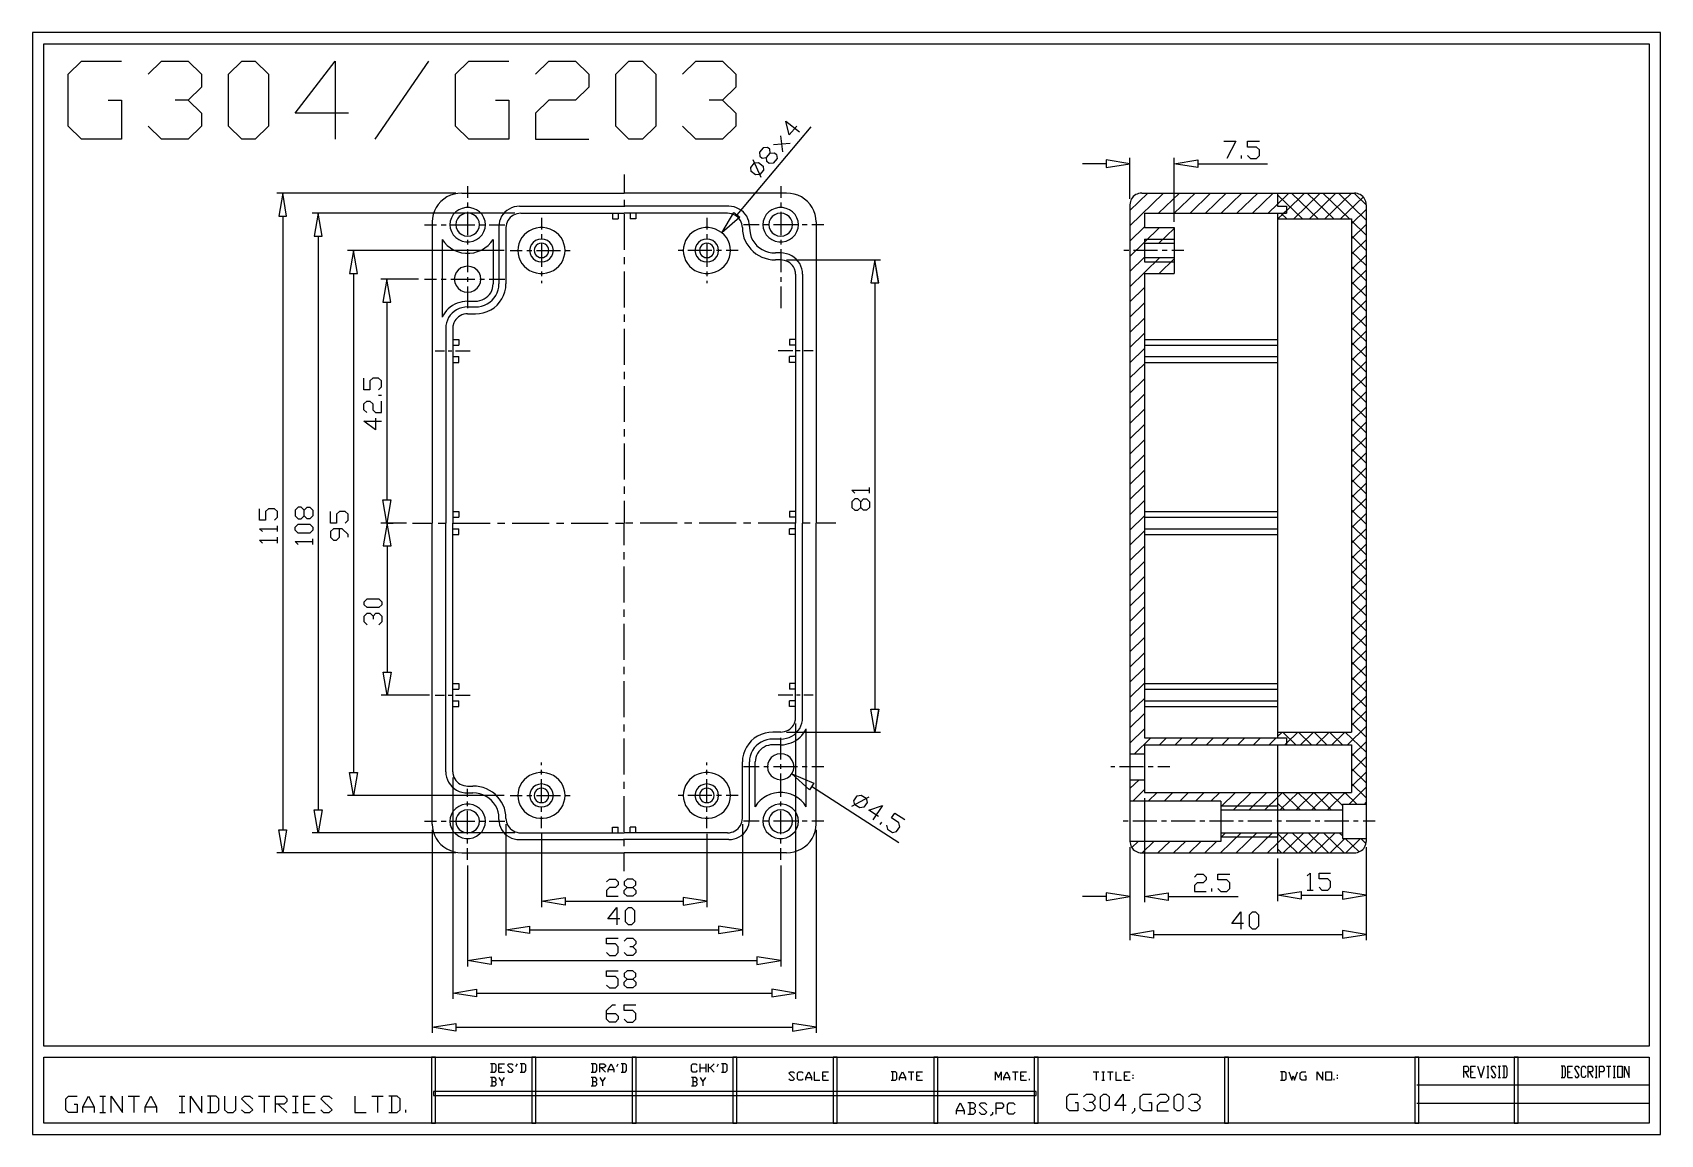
# Model space of a CAD drawing. Header units: millimetres. Extents: x 4 to 294, y 11 to 207.
import ezdxf

# ---------------------------------------------------------------- set-up
doc = ezdxf.new("R2010")
doc.units = ezdxf.units.MM
doc.layers.get('0').update_dxf_attribs({"linetype": 'CONTINUOUS'})

msp = doc.modelspace()

# ---------------------------------------------------------------- linework, layer by layer
at = {"color": 0}
for p, q in [((294.177, 206.833), (4.0817, 206.833)), ((4.0817, 206.833), (4.0817, 10.6068)), ((294.177, 10.6068), (294.177, 206.833)), ((6.0965, 26.304), (6.0965, 204.85)), ((6.0965, 204.85), (292.163, 204.85)), ((6.0965, 26.304), (6.0965, 204.85)), ((292.163, 204.85), (292.163, 26.304)), ((292.163, 204.85), (292.163, 26.304)), ((10.4207, 199.415), (12.7909, 201.714)), ((12.7909, 201.714), (19.9306, 201.714)), ((24.6999, 199.415), (27.0688, 201.714)), ((27.0688, 201.714), (31.8382, 201.714)), ((31.8382, 201.714), (34.2084, 199.415)), ((38.9777, 199.415), (41.348, 201.714)), ((41.348, 201.714), (43.7473, 201.714)), ((43.7473, 201.714), (46.1162, 199.415)), ((50.8854, 192.486), (58.0249, 201.714)), ((58.0249, 201.714), (58.0249, 187.857)), ((65.1648, 187.857), (74.6732, 201.714)), ((79.4424, 199.415), (81.8127, 201.714)), ((81.8127, 201.714), (88.9512, 201.714)), ((93.7204, 199.415), (96.0907, 201.714)), ((96.0907, 201.714), (100.86, 201.714)), ((100.86, 201.714), (103.229, 199.415)), ((107.998, 199.415), (110.368, 201.714)), ((110.368, 201.714), (112.768, 201.714)), ((112.768, 201.714), (115.138, 199.415)), ((119.907, 199.415), (122.276, 201.714)), ((122.276, 201.714), (127.046, 201.714)), ((127.046, 201.714), (129.416, 199.415)), ((10.4207, 190.186), (10.4207, 199.415)), ((34.2084, 199.415), (34.2084, 197.115)), ((38.9777, 190.186), (38.9777, 199.415)), ((46.1162, 199.415), (46.1162, 190.186)), ((79.4424, 190.186), (79.4424, 199.415)), ((103.229, 199.415), (103.229, 197.115)), ((107.998, 190.186), (107.998, 199.415)), ((115.138, 199.415), (115.138, 190.186)), ((129.416, 199.415), (129.416, 197.115)), ((17.5603, 194.786), (19.9306, 194.786)), ((19.9306, 194.786), (19.9306, 187.857)), ((31.8382, 194.786), (29.4694, 194.786)), ((34.2084, 197.115), (31.8382, 194.786)), ((31.8382, 194.786), (34.2084, 192.486)), ((86.5808, 194.786), (88.9512, 194.786)), ((88.9512, 194.786), (88.9512, 187.857)), ((96.0907, 194.786), (93.7204, 192.486)), ((100.86, 194.786), (96.0907, 194.786)), ((103.229, 197.115), (100.86, 194.786)), ((127.046, 194.786), (124.646, 194.786)), ((129.416, 197.115), (127.046, 194.786)), ((127.046, 194.786), (129.416, 192.486)), ((34.2084, 192.486), (34.2084, 190.186)), ((60.3952, 192.486), (50.8854, 192.486)), ((93.7204, 192.486), (93.7204, 187.857)), ((129.416, 192.486), (129.416, 190.186)), ((12.7909, 187.857), (10.4207, 190.186)), ((27.0688, 187.857), (24.6999, 190.186)), ((34.2084, 190.186), (31.8382, 187.857)), ((41.348, 187.857), (38.9777, 190.186)), ((46.1162, 190.186), (43.7473, 187.857)), ((81.8127, 187.857), (79.4424, 190.186)), ((110.368, 187.857), (107.998, 190.186)), ((115.138, 190.186), (112.768, 187.857)), ((122.276, 187.857), (119.907, 190.186)), ((129.416, 190.186), (127.046, 187.857)), ((142.746, 190.07), (129.565, 174.373)), ((138.924, 188.604), (138.303, 191.076)), ((138.303, 191.076), (140.731, 189.151)), ((140.258, 190.186), (138.924, 188.604)), ((19.9306, 187.857), (12.7909, 187.857)), ((31.8382, 187.857), (27.0688, 187.857)), ((43.7473, 187.857), (41.348, 187.857)), ((88.9512, 187.857), (81.8127, 187.857)), ((93.7204, 187.857), (103.229, 187.857)), ((112.768, 187.857), (110.368, 187.857)), ((127.046, 187.857), (122.276, 187.857)), ((134.304, 186.333), (133.652, 185.528)), ((135.044, 186.391), (134.304, 186.333)), ((135.459, 186.074), (135.044, 186.391)), ((135.548, 185.356), (135.459, 186.074)), ((136.11, 186.878), (139.073, 187.167)), ((137.769, 185.586), (137.443, 188.461)), ((216.388, 187.483), (218.491, 187.483)), ((218.491, 187.483), (216.891, 184.406)), ((220.594, 186.447), (220.594, 187.483)), ((220.594, 187.483), (222.698, 187.483)), ((222.165, 186.447), (220.594, 186.447)), ((222.698, 185.93), (222.165, 186.447)), ((222.698, 184.924), (222.698, 185.93)), ((132.052, 182.826), (132.733, 183.63)), ((132.141, 182.106), (132.052, 182.826)), ((133.948, 181.042), (132.497, 184.149)), ((132.733, 183.63), (133.474, 183.717)), ((133.474, 183.717), (134.273, 183.056)), ((133.652, 185.528), (133.711, 184.809)), ((133.711, 184.809), (134.126, 184.493)), ((134.126, 184.493), (134.866, 184.58)), ((134.273, 183.056), (134.363, 182.336)), ((134.866, 184.58), (135.548, 185.356)), ((134.955, 183.861), (134.866, 184.58)), ((135.34, 183.516), (134.955, 183.861)), ((136.081, 183.601), (135.34, 183.516)), ((135.548, 185.356), (136.288, 185.441)), ((136.762, 184.406), (136.081, 183.601)), ((136.288, 185.441), (136.674, 185.097)), ((136.674, 185.097), (136.762, 184.406)), ((195.416, 183.487), (191.208, 183.487)), ((195.416, 184.176), (195.416, 182.797)), ((195.416, 184.176), (195.416, 182.797)), ((199.621, 183.487), (195.416, 184.176)), ((195.416, 182.797), (199.621, 183.487)), ((195.416, 182.797), (199.621, 183.487)), ((199.621, 177.219), (199.621, 184.522)), ((207.531, 173.137), (207.531, 184.522)), ((207.531, 183.487), (211.737, 184.176)), ((211.737, 182.797), (207.531, 183.487)), ((211.737, 182.797), (207.531, 183.487)), ((211.737, 184.176), (211.737, 182.797)), ((211.737, 184.176), (211.737, 182.797)), ((211.737, 183.487), (224.149, 183.487)), ((219.528, 184.406), (219.528, 184.924)), ((220.594, 184.924), (221.098, 184.406)), ((221.098, 184.406), (222.165, 184.406)), ((222.165, 184.406), (222.698, 184.924)), ((109.509, 181.532), (109.509, 178.34)), ((132.941, 181.474), (132.141, 182.106)), ((133.681, 181.561), (132.941, 181.474)), ((134.363, 182.336), (133.681, 181.561)), ((79.5016, 178.253), (47.5975, 178.253)), ((48.6639, 178.253), (47.9531, 174.143)), ((49.3462, 174.143), (48.6639, 178.253)), ((49.3448, 174.143), (48.6639, 178.253)), ((77.3688, 177.19), (76.8354, 176.76)), ((77.9307, 177.564), (77.3688, 177.19)), ((78.5537, 177.851), (77.9307, 177.564)), ((79.2057, 178.052), (78.5537, 177.851)), ((79.8862, 178.197), (79.2057, 178.052)), ((80.5684, 178.253), (79.8862, 178.197)), ((80.5684, 178.253), (109.509, 178.253)), ((80.5684, 178.253), (80.5684, 178.253)), ((81.6046, 179.489), (81.6046, 177.42)), ((138.45, 178.253), (109.509, 178.253)), ((109.509, 177.075), (109.509, 175.781)), ((137.414, 179.489), (137.414, 177.42)), ((139.132, 178.197), (138.45, 178.253)), ((139.813, 178.052), (139.132, 178.197)), ((140.465, 177.851), (139.813, 178.052)), ((141.086, 177.564), (140.465, 177.851)), ((141.65, 177.19), (141.086, 177.564)), ((142.183, 176.76), (141.65, 177.19)), ((199.621, 172.417), (205.635, 178.253)), ((202.85, 178.253), (199.621, 175.12)), ((199.799, 176.988), (199.711, 176.731)), ((199.917, 177.219), (199.799, 176.988)), ((200.066, 177.449), (199.917, 177.219)), ((200.243, 177.65), (200.066, 177.449)), ((200.451, 177.822), (200.243, 177.65)), ((200.688, 177.967), (200.451, 177.822)), ((200.925, 178.081), (200.688, 177.967)), ((201.191, 178.168), (200.925, 178.081)), ((201.458, 178.224), (201.191, 178.168)), ((201.754, 178.253), (201.458, 178.224)), ((201.754, 178.253), (239.641, 178.253)), ((201.754, 178.253), (201.754, 178.253)), ((208.449, 178.253), (204.746, 174.66)), ((207.531, 174.66), (211.234, 178.253)), ((214.018, 178.253), (210.345, 174.66)), ((213.129, 174.66), (216.803, 178.253)), ((219.588, 178.253), (215.914, 174.66)), ((218.699, 174.66), (222.402, 178.253)), ((225.185, 178.253), (221.482, 174.66)), ((227.97, 178.253), (225.956, 176.27)), ((225.956, 178.253), (225.956, 175.897)), ((230.37, 173.653), (225.956, 177.938)), ((227.526, 175.091), (230.755, 178.253)), ((228.444, 178.253), (233.185, 173.653)), ((233.539, 178.253), (228.829, 173.653)), ((235.968, 173.653), (231.229, 178.253)), ((231.614, 173.653), (236.354, 178.253)), ((234.013, 178.253), (238.753, 173.653)), ((239.138, 178.253), (234.399, 173.653)), ((241.745, 173.452), (236.798, 178.253)), ((237.184, 173.653), (241.212, 177.535)), ((239.612, 178.253), (241.745, 176.155)), ((239.908, 178.224), (239.641, 178.253)), ((240.176, 178.168), (239.908, 178.224)), ((240.441, 178.081), (240.176, 178.168)), ((240.678, 177.967), (240.441, 178.081)), ((240.915, 177.822), (240.678, 177.967)), ((241.122, 177.65), (240.915, 177.822)), ((241.3, 177.449), (241.122, 177.65)), ((241.449, 177.219), (241.3, 177.449)), ((241.567, 176.988), (241.449, 177.219)), ((241.656, 176.731), (241.567, 176.988)), ((47.9531, 174.143), (49.3462, 174.143)), ((47.9531, 174.143), (49.3448, 174.143)), ((48.6639, 174.143), (48.6639, 64.831)), ((90.0465, 174.66), (53.9365, 174.66)), ((54.9741, 174.66), (54.2629, 170.578)), ((55.6853, 170.578), (54.9741, 174.66)), ((55.6853, 170.578), (54.9741, 174.66)), ((75.4726, 174.458), (75.354, 173.797)), ((75.7093, 175.091), (75.4726, 174.458)), ((76.0056, 175.696), (75.7093, 175.091)), ((76.3916, 176.241), (76.0056, 175.696)), ((76.8354, 176.76), (76.3916, 176.241)), ((79.0568, 174.429), (78.7315, 173.855)), ((79.5016, 174.89), (79.0568, 174.429)), ((80.035, 175.265), (79.5016, 174.89)), ((80.6277, 175.522), (80.035, 175.265)), ((80.5684, 174.4), (80.1232, 174.056)), ((81.0715, 174.603), (80.5684, 174.4)), ((81.2782, 175.667), (80.6277, 175.522)), ((81.6046, 174.66), (81.0715, 174.603)), ((81.9602, 175.667), (81.2782, 175.667)), ((81.6046, 176.586), (81.6046, 175.752)), ((81.6046, 174.919), (81.6046, 170.779)), ((82.1669, 174.603), (81.6046, 174.66)), ((82.5817, 175.522), (81.9602, 175.667)), ((82.6714, 174.4), (82.1669, 174.603)), ((83.2044, 175.265), (82.5817, 175.522)), ((83.1152, 174.056), (82.6714, 174.4)), ((83.7378, 174.89), (83.2044, 175.265)), ((84.1816, 174.429), (83.7378, 174.89)), ((84.5083, 173.855), (84.1816, 174.429)), ((87.6776, 174.114), (87.4695, 173.682)), ((87.9436, 174.487), (87.6776, 174.114)), ((88.2703, 174.833), (87.9436, 174.487)), ((88.6245, 175.149), (88.2703, 174.833)), ((89.0404, 175.408), (88.6245, 175.149)), ((89.4539, 175.609), (89.0404, 175.408)), ((89.4842, 174.143), (89.2168, 173.912)), ((89.928, 175.781), (89.4539, 175.609)), ((89.7805, 174.315), (89.4842, 174.143)), ((90.0769, 174.458), (89.7805, 174.315)), ((90.4021, 175.868), (89.928, 175.781)), ((90.4021, 174.574), (90.0769, 174.458)), ((90.8763, 175.897), (90.4021, 175.868)), ((90.7577, 174.631), (90.4021, 174.574)), ((91.0841, 174.66), (90.7577, 174.631)), ((90.8763, 175.897), (109.509, 175.897)), ((90.8763, 175.897), (90.8763, 175.897)), ((91.0841, 174.66), (109.509, 174.66)), ((91.0841, 174.66), (91.0841, 174.66)), ((107.406, 174.66), (107.406, 173.653)), ((108.443, 174.66), (108.443, 173.653)), ((128.142, 175.897), (109.509, 175.897)), ((127.934, 174.66), (109.509, 174.66)), ((109.509, 174.516), (109.509, 168.133)), ((110.575, 174.66), (110.575, 173.653)), ((111.613, 174.66), (111.613, 173.653)), ((126.898, 171.181), (129.031, 174.804)), ((128.261, 174.631), (127.934, 174.66)), ((128.616, 175.868), (128.142, 175.897)), ((128.616, 174.574), (128.261, 174.631)), ((129.091, 175.781), (128.616, 175.868)), ((128.942, 174.458), (128.616, 174.574)), ((129.238, 174.315), (128.942, 174.458)), ((129.031, 174.804), (130.098, 173.942)), ((129.031, 174.804), (130.096, 173.942)), ((129.534, 175.609), (129.091, 175.781)), ((129.534, 174.143), (129.238, 174.315)), ((129.978, 175.408), (129.534, 175.609)), ((129.801, 173.912), (129.534, 174.143)), ((130.393, 175.149), (129.978, 175.408)), ((130.748, 174.833), (130.393, 175.149)), ((131.075, 174.487), (130.748, 174.833)), ((131.341, 174.114), (131.075, 174.487)), ((131.549, 173.682), (131.341, 174.114)), ((134.837, 174.429), (134.51, 173.855)), ((135.281, 174.89), (134.837, 174.429)), ((135.814, 175.265), (135.281, 174.89)), ((136.437, 175.522), (135.814, 175.265)), ((136.347, 174.4), (135.903, 174.056)), ((136.85, 174.603), (136.347, 174.4)), ((137.058, 175.667), (136.437, 175.522)), ((137.414, 174.66), (136.85, 174.603)), ((137.739, 175.667), (137.058, 175.667)), ((137.414, 176.586), (137.414, 175.752)), ((137.414, 174.919), (137.414, 170.779)), ((137.947, 174.603), (137.414, 174.66)), ((138.391, 175.522), (137.739, 175.667)), ((138.45, 174.4), (137.947, 174.603)), ((138.984, 175.265), (138.391, 175.522)), ((138.895, 174.056), (138.45, 174.4)), ((139.517, 174.89), (138.984, 175.265)), ((139.96, 174.429), (139.517, 174.89)), ((140.287, 173.855), (139.96, 174.429)), ((142.627, 176.241), (142.183, 176.76)), ((143.013, 175.696), (142.627, 176.241)), ((143.309, 175.091), (143.013, 175.696)), ((143.546, 174.458), (143.309, 175.091)), ((143.665, 173.797), (143.546, 174.458)), ((199.651, 176.471), (199.621, 176.184)), ((199.621, 176.184), (199.621, 62.7888)), ((199.711, 176.731), (199.651, 176.471)), ((202.257, 174.66), (202.257, 172.102)), ((202.257, 174.66), (227.526, 174.66)), ((224.298, 174.66), (225.956, 176.27)), ((225.956, 175.897), (227.526, 175.897)), ((225.956, 174.66), (225.956, 81.219)), ((226.015, 173.653), (227.081, 174.66)), ((226.548, 174.66), (227.586, 173.653)), ((227.526, 175.091), (227.081, 174.66)), ((227.526, 175.897), (227.526, 174.66)), ((241.745, 175.35), (239.109, 172.791)), ((241.715, 176.471), (241.656, 176.731)), ((241.745, 176.184), (241.715, 176.471)), ((241.745, 176.184), (241.745, 62.7888)), ((241.745, 176.184), (241.745, 176.184)), ((73.9316, 172.619), (76.0649, 172.619)), ((75.354, 173.797), (75.2948, 173.137)), ((75.2948, 173.137), (75.2948, 119.487)), ((76.9235, 172.619), (77.7833, 172.619)), ((78.5234, 173.251), (78.4641, 172.619)), ((78.4641, 172.619), (78.5234, 171.986)), ((78.7315, 173.855), (78.5234, 173.251)), ((78.5234, 171.986), (78.7315, 171.383)), ((78.613, 172.619), (82.9084, 172.619)), ((78.7315, 171.383), (79.0568, 170.808)), ((79.5898, 173.166), (79.5016, 172.619)), ((79.5016, 172.619), (79.5898, 172.102)), ((79.798, 173.653), (79.5898, 173.166)), ((79.5898, 172.102), (79.798, 171.613)), ((80.1232, 174.056), (79.798, 173.653)), ((79.798, 171.613), (80.1232, 171.181)), ((80.1232, 171.181), (80.5684, 170.864)), ((82.6714, 170.864), (83.1152, 171.181)), ((83.4415, 173.653), (83.1152, 174.056)), ((83.1152, 171.181), (83.4415, 171.613)), ((83.6482, 173.166), (83.4415, 173.653)), ((83.4415, 171.613), (83.6482, 172.102)), ((83.7075, 172.619), (83.6482, 173.166)), ((83.6482, 172.102), (83.7075, 172.619)), ((83.7075, 172.619), (83.7075, 172.619)), ((83.7667, 172.619), (84.5965, 172.619)), ((84.1816, 170.808), (84.5083, 171.383)), ((84.715, 173.251), (84.5083, 173.855)), ((84.5083, 171.383), (84.715, 171.986)), ((84.7743, 172.619), (84.715, 173.251)), ((84.715, 171.986), (84.7743, 172.619)), ((84.7743, 172.619), (84.7743, 172.619)), ((85.4562, 172.619), (88.24, 172.619)), ((87.2324, 172.791), (87.2035, 172.303)), ((87.2035, 172.303), (87.2035, 162.067)), ((87.322, 173.251), (87.2324, 172.791)), ((87.4695, 173.682), (87.322, 173.251)), ((88.477, 172.446), (88.4481, 172.102)), ((88.4481, 172.102), (88.4481, 162.067)), ((88.5363, 172.762), (88.477, 172.446)), ((88.6548, 173.079), (88.5363, 172.762)), ((88.8037, 173.395), (88.6548, 173.079)), ((89.2168, 173.912), (88.8037, 173.395)), ((92.1508, 171.21), (91.6767, 170.808)), ((92.6539, 171.555), (92.1508, 171.21)), ((93.2462, 171.843), (92.6539, 171.555)), ((93.8389, 172.015), (93.2462, 171.843)), ((94.4605, 172.102), (93.8389, 172.015)), ((95.0831, 172.102), (94.4605, 172.102)), ((94.7872, 173.826), (94.7872, 171.756)), ((95.7047, 172.015), (95.0831, 172.102)), ((96.2974, 171.843), (95.7047, 172.015)), ((96.8897, 171.555), (96.2974, 171.843)), ((97.3942, 171.21), (96.8897, 171.555)), ((97.8683, 170.808), (97.3942, 171.21)), ((107.406, 173.653), (108.443, 173.653)), ((111.613, 173.653), (110.575, 173.653)), ((121.624, 171.21), (121.15, 170.808)), ((122.128, 171.555), (121.624, 171.21)), ((122.721, 171.843), (122.128, 171.555)), ((123.314, 172.015), (122.721, 171.843)), ((123.935, 172.102), (123.314, 172.015)), ((124.557, 172.102), (123.935, 172.102)), ((124.231, 173.826), (124.231, 171.756)), ((125.18, 172.015), (124.557, 172.102)), ((125.772, 171.843), (125.18, 172.015)), ((126.334, 171.555), (125.772, 171.843)), ((126.868, 171.21), (126.334, 171.555)), ((127.342, 170.808), (126.868, 171.21)), ((130.098, 173.942), (126.898, 171.181)), ((130.096, 173.942), (126.898, 171.181)), ((130.215, 173.395), (129.801, 173.912)), ((130.364, 173.079), (130.215, 173.395)), ((130.482, 172.762), (130.364, 173.079)), ((130.542, 172.446), (130.482, 172.762)), ((130.57, 172.102), (130.542, 172.446)), ((130.57, 172.102), (130.57, 172.073)), ((130.57, 172.102), (130.57, 172.102)), ((130.57, 172.073), (130.57, 172.073)), ((130.57, 172.073), (130.601, 171.469)), ((130.601, 171.469), (130.689, 170.893)), ((133.562, 172.619), (130.779, 172.619)), ((131.697, 173.251), (131.549, 173.682)), ((131.786, 172.791), (131.697, 173.251)), ((131.815, 172.303), (131.786, 172.791)), ((131.815, 172.303), (131.815, 172.073)), ((131.815, 172.303), (131.815, 172.303)), ((131.815, 172.073), (131.815, 172.073)), ((131.815, 172.073), (131.874, 171.497)), ((131.874, 171.497), (131.993, 170.893)), ((134.304, 173.251), (134.244, 172.619)), ((134.244, 172.619), (134.304, 171.986)), ((134.51, 173.855), (134.304, 173.251)), ((134.304, 171.986), (134.51, 171.383)), ((135.252, 172.619), (134.392, 172.619)), ((134.51, 171.383), (134.837, 170.808)), ((135.37, 173.166), (135.311, 172.619)), ((135.311, 172.619), (135.37, 172.102)), ((135.577, 173.653), (135.37, 173.166)), ((135.37, 172.102), (135.577, 171.613)), ((135.903, 174.056), (135.577, 173.653)), ((135.577, 171.613), (135.903, 171.181)), ((135.903, 171.181), (136.347, 170.864)), ((140.406, 172.619), (136.11, 172.619)), ((138.45, 170.864), (138.895, 171.181)), ((139.221, 173.653), (138.895, 174.056)), ((138.895, 171.181), (139.221, 171.613)), ((139.428, 173.166), (139.221, 173.653)), ((139.221, 171.613), (139.428, 172.102)), ((139.517, 172.619), (139.428, 173.166)), ((139.428, 172.102), (139.517, 172.619)), ((139.517, 172.619), (139.517, 172.619)), ((139.96, 170.808), (140.287, 171.383)), ((140.495, 173.251), (140.287, 173.855)), ((140.287, 171.383), (140.495, 171.986)), ((140.554, 172.619), (140.495, 173.251)), ((140.495, 171.986), (140.554, 172.619)), ((140.554, 172.619), (140.554, 172.619)), ((142.095, 172.619), (141.235, 172.619)), ((145.087, 172.619), (142.954, 172.619)), ((143.724, 173.137), (143.665, 173.797)), ((143.724, 173.137), (143.724, 119.487)), ((143.724, 173.137), (143.724, 173.137)), ((202.257, 172.245), (199.621, 169.686)), ((199.621, 166.984), (204.924, 172.102)), ((202.257, 172.102), (207.531, 172.102)), ((207.531, 171.957), (204.806, 169.313)), ((207.531, 172.102), (207.531, 163.935)), ((225.956, 173.653), (239.109, 173.653)), ((239.109, 173.653), (239.109, 82.2537)), ((239.109, 173.309), (241.745, 170.75)), ((239.109, 170.089), (241.745, 172.648)), ((54.2629, 170.578), (55.6853, 170.578)), ((54.2629, 170.578), (55.6853, 170.578)), ((54.9741, 170.578), (54.9741, 68.4251)), ((77.1028, 170.002), (77.1028, 156.144)), ((77.1028, 170.002), (77.1028, 170.002)), ((77.1028, 170.002), (77.5159, 169.427)), ((77.5159, 169.427), (77.99, 168.91)), ((77.99, 168.91), (78.5537, 168.479)), ((78.5537, 168.479), (79.1753, 168.106)), ((79.0568, 170.808), (79.5016, 170.348)), ((79.5016, 170.348), (80.035, 169.974)), ((80.035, 169.974), (80.6277, 169.715)), ((80.5684, 170.864), (81.0715, 170.634)), ((80.6277, 169.715), (81.2782, 169.57)), ((81.0715, 170.634), (81.6046, 170.578)), ((81.2782, 169.57), (81.9602, 169.57)), ((81.6046, 170.578), (82.1669, 170.634)), ((81.6046, 169.945), (81.6046, 169.111)), ((81.6046, 168.278), (81.6046, 164.137)), ((81.9602, 169.57), (82.5817, 169.715)), ((82.1669, 170.634), (82.6714, 170.864)), ((82.5817, 169.715), (83.2044, 169.974)), ((83.2044, 169.974), (83.7378, 170.348)), ((83.7378, 170.348), (84.1816, 170.808)), ((84.0631, 168.106), (84.6861, 168.479)), ((84.6861, 168.479), (85.248, 168.91)), ((85.248, 168.91), (85.7222, 169.427)), ((85.7222, 169.427), (86.137, 170.002)), ((86.137, 170.002), (86.137, 162.067)), ((90.6103, 168.622), (90.551, 168.019)), ((90.7577, 169.226), (90.6103, 168.622)), ((90.9655, 169.8), (90.7577, 169.226)), ((91.2908, 170.319), (90.9655, 169.8)), ((91.6767, 170.808), (91.2908, 170.319)), ((92.7435, 168.564), (92.6539, 168.019)), ((92.9499, 169.054), (92.7435, 168.564)), ((93.2766, 169.456), (92.9499, 169.054)), ((93.7204, 169.8), (93.2766, 169.456)), ((93.5136, 168.363), (93.453, 168.019)), ((93.6322, 168.651), (93.5136, 168.363)), ((93.8389, 168.939), (93.6322, 168.651)), ((94.2234, 170.002), (93.7204, 169.8)), ((94.1049, 169.14), (93.8389, 168.939)), ((94.4316, 169.255), (94.1049, 169.14)), ((94.7872, 170.06), (94.2234, 170.002)), ((94.7872, 169.313), (94.4316, 169.255)), ((94.7872, 170.922), (94.7872, 170.089)), ((95.3202, 170.002), (94.7872, 170.06)), ((95.1121, 169.255), (94.7872, 169.313)), ((94.7872, 169.255), (94.7872, 165.115)), ((95.4387, 169.14), (95.1121, 169.255)), ((95.8233, 169.8), (95.3202, 170.002)), ((95.7047, 168.939), (95.4387, 169.14)), ((95.9129, 168.651), (95.7047, 168.939)), ((96.2685, 169.456), (95.8233, 169.8)), ((96.0314, 168.363), (95.9129, 168.651)), ((96.0907, 168.019), (96.0314, 168.363)), ((96.5937, 169.054), (96.2685, 169.456)), ((96.8015, 168.564), (96.5937, 169.054)), ((96.8897, 168.019), (96.8015, 168.564)), ((98.2528, 170.319), (97.8683, 170.808)), ((98.5781, 169.8), (98.2528, 170.319)), ((98.7859, 169.226), (98.5781, 169.8)), ((98.9334, 168.622), (98.7859, 169.226)), ((98.9926, 168.019), (98.9334, 168.622)), ((120.085, 168.622), (120.026, 168.019)), ((120.232, 169.226), (120.085, 168.622)), ((120.44, 169.8), (120.232, 169.226)), ((120.766, 170.319), (120.44, 169.8)), ((121.15, 170.808), (120.766, 170.319)), ((122.217, 168.564), (122.128, 168.019)), ((122.425, 169.054), (122.217, 168.564)), ((122.75, 169.456), (122.425, 169.054)), ((123.195, 169.8), (122.75, 169.456)), ((122.987, 168.363), (122.928, 168.019)), ((123.106, 168.651), (122.987, 168.363)), ((123.314, 168.939), (123.106, 168.651)), ((123.698, 170.002), (123.195, 169.8)), ((123.58, 169.14), (123.314, 168.939)), ((123.906, 169.255), (123.58, 169.14)), ((124.231, 170.06), (123.698, 170.002)), ((124.231, 169.313), (123.906, 169.255)), ((124.231, 170.922), (124.231, 170.089)), ((124.794, 170.002), (124.231, 170.06)), ((124.587, 169.255), (124.231, 169.313)), ((124.231, 169.255), (124.231, 165.115)), ((124.912, 169.14), (124.587, 169.255)), ((125.298, 169.8), (124.794, 170.002)), ((125.18, 168.939), (124.912, 169.14)), ((125.386, 168.651), (125.18, 168.939)), ((125.742, 169.456), (125.298, 169.8)), ((125.505, 168.363), (125.386, 168.651)), ((125.564, 168.019), (125.505, 168.363)), ((126.068, 169.054), (125.742, 169.456)), ((126.275, 168.564), (126.068, 169.054)), ((126.334, 168.019), (126.275, 168.564)), ((127.728, 170.319), (127.342, 170.808)), ((128.024, 169.8), (127.728, 170.319)), ((128.261, 169.226), (128.024, 169.8)), ((128.408, 168.622), (128.261, 169.226)), ((128.468, 168.019), (128.408, 168.622)), ((130.689, 170.893), (130.838, 170.29)), ((130.838, 170.29), (131.075, 169.744)), ((131.075, 169.744), (131.341, 169.197)), ((131.341, 169.197), (131.697, 168.709)), ((131.697, 168.709), (132.082, 168.249)), ((131.993, 170.893), (132.17, 170.348)), ((132.17, 170.348), (132.438, 169.829)), ((132.438, 169.829), (132.793, 169.341)), ((132.793, 169.341), (133.178, 168.881)), ((133.178, 168.881), (133.622, 168.508)), ((133.622, 168.508), (134.126, 168.191)), ((134.837, 170.808), (135.281, 170.348)), ((135.281, 170.348), (135.814, 169.974)), ((135.814, 169.974), (136.437, 169.715)), ((136.347, 170.864), (136.85, 170.634)), ((136.437, 169.715), (137.058, 169.57)), ((136.85, 170.634), (137.414, 170.578)), ((137.058, 169.57), (137.739, 169.57)), ((137.414, 170.578), (137.947, 170.634)), ((137.414, 169.945), (137.414, 169.111)), ((137.414, 168.278), (137.414, 164.137)), ((137.739, 169.57), (138.391, 169.715)), ((137.947, 170.634), (138.45, 170.864)), ((138.391, 169.715), (138.984, 169.974)), ((138.984, 169.974), (139.517, 170.348)), ((139.517, 170.348), (139.96, 170.808)), ((202.257, 170.06), (207.531, 170.06)), ((202.257, 170.06), (202.257, 165.976)), ((202.257, 169.313), (207.531, 169.313)), ((241.745, 168.047), (239.109, 170.607)), ((241.745, 169.916), (239.109, 167.386)), ((88.1518, 168.019), (60.2174, 168.019)), ((61.2828, 168.019), (60.573, 163.935)), ((61.9647, 163.935), (61.2828, 168.019)), ((61.9647, 163.935), (61.2842, 168.019)), ((79.1753, 168.106), (79.8269, 167.817)), ((79.8269, 167.817), (80.5381, 167.616)), ((80.5381, 167.616), (81.2493, 167.53)), ((81.2493, 167.53), (81.9891, 167.53)), ((81.9891, 167.53), (82.7003, 167.616)), ((82.7003, 167.616), (83.3822, 167.817)), ((83.3822, 167.817), (84.0631, 168.106)), ((89.1879, 168.019), (91.3211, 168.019)), ((90.551, 168.019), (90.6103, 167.415)), ((90.6103, 167.415), (90.7577, 166.812)), ((90.7577, 166.812), (90.9655, 166.265)), ((90.9655, 166.265), (91.2908, 165.719)), ((91.2908, 165.719), (91.6767, 165.258)), ((92.1798, 168.019), (93.0395, 168.019)), ((92.6539, 168.019), (92.7435, 167.501)), ((92.7435, 167.501), (92.9499, 167.013)), ((92.9499, 167.013), (93.2766, 166.581)), ((93.2766, 166.581), (93.7204, 166.265)), ((93.453, 168.019), (93.5136, 167.703)), ((93.5136, 167.703), (93.6322, 167.386)), ((93.6322, 167.386), (93.8389, 167.127)), ((93.7204, 166.265), (94.2234, 166.063)), ((93.8389, 167.127), (94.1049, 166.926)), ((93.8982, 168.019), (98.1632, 168.019)), ((94.1049, 166.926), (94.4316, 166.783)), ((94.2234, 166.063), (94.7872, 165.976)), ((94.4316, 166.783), (94.7872, 166.753)), ((94.7872, 166.753), (95.1121, 166.783)), ((94.7872, 165.976), (95.3202, 166.063)), ((95.1121, 166.783), (95.4387, 166.926)), ((95.3202, 166.063), (95.8233, 166.265)), ((95.4387, 166.926), (95.7047, 167.127)), ((95.7047, 167.127), (95.9129, 167.386)), ((95.8233, 166.265), (96.2685, 166.581)), ((95.9129, 167.386), (96.0314, 167.703)), ((96.0314, 167.703), (96.0907, 168.019)), ((96.0907, 168.019), (96.0907, 168.019)), ((96.2685, 166.581), (96.5937, 167.013)), ((96.5937, 167.013), (96.8015, 167.501)), ((96.8015, 167.501), (96.8897, 168.019)), ((96.8897, 168.019), (96.8897, 168.019)), ((97.8683, 165.258), (98.2528, 165.719)), ((98.2528, 165.719), (98.5781, 166.265)), ((98.5781, 166.265), (98.7859, 166.812)), ((98.7859, 166.812), (98.9334, 167.415)), ((98.9334, 167.415), (98.9926, 168.019)), ((98.9926, 168.019), (98.9926, 168.019)), ((99.023, 168.019), (99.8816, 168.019)), ((109.509, 166.841), (109.509, 165.574)), ((119.996, 168.019), (119.137, 168.019)), ((120.026, 168.019), (120.085, 167.415)), ((120.085, 167.415), (120.232, 166.812)), ((120.232, 166.812), (120.44, 166.265)), ((120.44, 166.265), (120.766, 165.719)), ((120.766, 165.719), (121.15, 165.258)), ((125.12, 168.019), (120.855, 168.019)), ((122.128, 168.019), (122.217, 167.501)), ((122.217, 167.501), (122.425, 167.013)), ((122.425, 167.013), (122.75, 166.581)), ((122.75, 166.581), (123.195, 166.265)), ((122.928, 168.019), (122.987, 167.703)), ((122.987, 167.703), (123.106, 167.386)), ((123.106, 167.386), (123.314, 167.127)), ((123.195, 166.265), (123.698, 166.063)), ((123.314, 167.127), (123.58, 166.926)), ((123.58, 166.926), (123.906, 166.783)), ((123.698, 166.063), (124.231, 165.976)), ((123.906, 166.783), (124.231, 166.753)), ((124.231, 166.753), (124.587, 166.783)), ((124.231, 165.976), (124.794, 166.063)), ((124.587, 166.783), (124.912, 166.926)), ((124.794, 166.063), (125.298, 166.265)), ((124.912, 166.926), (125.18, 167.127)), ((125.18, 167.127), (125.386, 167.386)), ((125.298, 166.265), (125.742, 166.581)), ((125.386, 167.386), (125.505, 167.703)), ((125.505, 167.703), (125.564, 168.019)), ((125.564, 168.019), (125.564, 168.019)), ((125.742, 166.581), (126.068, 167.013)), ((126.839, 168.019), (125.979, 168.019)), ((126.068, 167.013), (126.275, 167.501)), ((126.275, 167.501), (126.334, 168.019)), ((126.334, 168.019), (126.334, 168.019)), ((127.342, 165.258), (127.728, 165.719)), ((129.83, 168.019), (127.669, 168.019)), ((127.728, 165.719), (128.024, 166.265)), ((128.024, 166.265), (128.261, 166.812)), ((128.261, 166.812), (128.408, 167.415)), ((128.408, 167.415), (128.468, 168.019)), ((128.468, 168.019), (128.468, 168.019)), ((132.082, 168.249), (132.497, 167.817)), ((132.497, 167.817), (133, 167.444)), ((133, 167.444), (133.503, 167.127)), ((133.503, 167.127), (134.066, 166.841)), ((134.066, 166.841), (134.629, 166.638)), ((134.126, 168.191), (134.688, 167.903)), ((134.629, 166.638), (135.221, 166.466)), ((134.688, 167.903), (135.252, 167.731)), ((135.221, 166.466), (135.844, 166.379)), ((135.252, 167.731), (135.844, 167.616)), ((135.844, 167.616), (136.466, 167.587)), ((135.844, 166.379), (136.466, 166.351)), ((137.414, 167.587), (136.466, 167.587)), ((137.414, 166.351), (136.466, 166.351)), ((137.917, 167.53), (137.414, 167.587)), ((137.739, 166.322), (137.414, 166.351)), ((138.095, 166.265), (137.739, 166.322)), ((138.421, 167.444), (137.917, 167.53)), ((138.421, 166.15), (138.095, 166.265)), ((138.895, 167.299), (138.421, 167.444)), ((138.718, 166.005), (138.421, 166.15)), ((138.45, 166.351), (155.217, 166.351)), ((139.014, 165.833), (138.718, 166.005)), ((139.369, 167.069), (138.895, 167.299)), ((139.251, 165.603), (139.014, 165.833)), ((139.488, 165.345), (139.251, 165.603)), ((139.784, 166.783), (139.369, 167.069)), ((140.168, 166.466), (139.784, 166.783)), ((140.495, 166.092), (140.168, 166.466)), ((140.791, 165.69), (140.495, 166.092)), ((140.998, 165.229), (140.791, 165.69)), ((154.18, 166.351), (153.469, 162.268)), ((154.862, 162.268), (154.18, 166.351)), ((154.861, 162.268), (154.18, 166.351)), ((199.415, 168.019), (198.555, 168.019)), ((202.257, 166.841), (199.621, 164.282)), ((199.621, 161.578), (204.953, 166.753)), ((204.539, 168.019), (200.273, 168.019)), ((202.257, 166.753), (207.531, 166.753)), ((202.257, 165.976), (207.531, 165.976)), ((207.531, 166.523), (204.865, 163.935)), ((206.256, 168.019), (205.398, 168.019)), ((209.248, 168.019), (207.117, 168.019)), ((239.109, 167.875), (241.745, 165.345)), ((239.109, 164.655), (241.745, 167.214)), ((60.573, 163.935), (61.9647, 163.935)), ((60.573, 163.935), (61.9647, 163.935)), ((61.2828, 163.935), (61.2828, 75.0658)), ((72.8666, 162.93), (66.1719, 162.93)), ((67.2373, 162.93), (66.5275, 158.819)), ((67.9192, 158.817), (67.2373, 162.93)), ((67.9192, 158.819), (67.2373, 162.93)), ((73.9316, 162.93), (76.0649, 162.93)), ((76.9235, 162.93), (77.7833, 162.93)), ((78.613, 162.93), (82.9084, 162.93)), ((79.3238, 163.504), (79.2346, 162.93)), ((79.2346, 162.93), (79.3238, 162.326)), ((79.5609, 164.08), (79.3238, 163.504)), ((79.9454, 164.539), (79.5609, 164.08)), ((80.4196, 164.914), (79.9454, 164.539)), ((81.0122, 165.143), (80.4196, 164.914)), ((81.6046, 165.229), (81.0122, 165.143)), ((82.2262, 165.143), (81.6046, 165.229)), ((81.6046, 163.303), (81.6046, 162.469)), ((82.7899, 164.914), (82.2262, 165.143)), ((83.2926, 164.539), (82.7899, 164.914)), ((83.6785, 164.08), (83.2926, 164.539)), ((83.9156, 163.504), (83.6785, 164.08)), ((83.7667, 162.93), (84.5965, 162.93)), ((83.9749, 162.93), (83.9156, 163.504)), ((83.9156, 162.326), (83.9749, 162.93)), ((83.9749, 162.93), (83.9749, 162.93)), ((85.4562, 162.93), (88.24, 162.93)), ((91.6767, 165.258), (92.1508, 164.827)), ((92.1508, 164.827), (92.6539, 164.483)), ((92.6539, 164.483), (93.2462, 164.224)), ((93.2462, 164.224), (93.8389, 164.051)), ((93.8389, 164.051), (94.4605, 163.935)), ((94.4605, 163.935), (95.0831, 163.935)), ((94.7872, 164.282), (94.7872, 163.448)), ((94.7872, 162.613), (94.7872, 162.181)), ((95.0831, 163.935), (95.7047, 164.051)), ((95.7047, 164.051), (96.2974, 164.224)), ((96.2974, 164.224), (96.8897, 164.483)), ((96.8897, 164.483), (97.3942, 164.827)), ((97.3942, 164.827), (97.8683, 165.258)), ((109.509, 164.282), (109.509, 157.898)), ((121.15, 165.258), (121.624, 164.827)), ((121.624, 164.827), (122.128, 164.483)), ((122.128, 164.483), (122.721, 164.224)), ((122.721, 164.224), (123.314, 164.051)), ((123.314, 164.051), (123.935, 163.935)), ((123.935, 163.935), (124.557, 163.935)), ((124.231, 164.282), (124.231, 163.448)), ((124.231, 162.613), (124.231, 162.181)), ((124.557, 163.935), (125.18, 164.051)), ((125.18, 164.051), (125.772, 164.224)), ((125.772, 164.224), (126.334, 164.483)), ((126.334, 164.483), (126.868, 164.827)), ((126.868, 164.827), (127.342, 165.258)), ((137.414, 163.303), (137.414, 162.469)), ((139.694, 165.086), (139.488, 165.345)), ((139.843, 164.769), (139.694, 165.086)), ((140.021, 164.137), (139.843, 164.769)), ((140.021, 163.792), (140.021, 164.137)), ((140.021, 163.792), (140.021, 119.487)), ((141.176, 164.769), (140.998, 165.229)), ((141.266, 164.282), (141.176, 164.769)), ((141.295, 163.792), (141.266, 164.282)), ((141.295, 163.792), (141.295, 119.487)), ((141.295, 163.792), (141.295, 163.792)), ((202.257, 163.935), (207.531, 163.935)), ((202.257, 163.935), (202.257, 81.219)), ((241.745, 162.613), (239.109, 165.172)), ((241.745, 164.512), (239.109, 161.951)), ((239.109, 162.469), (241.745, 159.91)), ((79.3238, 162.326), (79.5609, 161.779)), ((79.5609, 161.779), (79.9454, 161.291)), ((79.9454, 161.291), (80.4196, 160.918)), ((80.4196, 160.918), (81.0122, 160.687)), ((81.0122, 160.687), (81.6046, 160.63)), ((81.6046, 161.636), (81.6046, 157.783)), ((81.6046, 160.63), (82.2262, 160.687)), ((82.2262, 160.687), (82.7899, 160.918)), ((82.7899, 160.918), (83.2926, 161.291)), ((83.2926, 161.291), (83.6785, 161.779)), ((83.6785, 161.779), (83.9156, 162.326)), ((84.5675, 159.393), (84.8928, 159.624)), ((84.8928, 159.624), (85.2191, 159.883)), ((85.2191, 159.883), (85.4851, 160.198)), ((85.4851, 160.198), (85.7222, 160.514)), ((85.7222, 160.514), (85.9, 160.889)), ((85.9, 160.889), (86.0474, 161.262)), ((85.9592, 159.163), (86.3148, 159.566)), ((86.0474, 161.262), (86.1067, 161.665)), ((86.1067, 161.665), (86.137, 162.067)), ((86.3148, 159.566), (86.6401, 160.026)), ((86.6401, 160.026), (86.8772, 160.486)), ((86.8772, 160.486), (87.055, 161.003)), ((87.055, 161.003), (87.1442, 161.521)), ((87.1442, 161.521), (87.2035, 162.067)), ((87.7369, 159.393), (88.0332, 160.026)), ((88.0332, 160.026), (88.2703, 160.687)), ((88.2703, 160.687), (88.4178, 161.376)), ((88.4178, 161.376), (88.4481, 162.067)), ((137.414, 161.636), (137.414, 157.783)), ((153.469, 162.268), (154.862, 162.268)), ((153.469, 162.268), (154.861, 162.268)), ((154.18, 162.268), (154.18, 86.3367)), ((202.257, 161.405), (199.621, 158.875)), ((239.109, 159.249), (241.745, 161.808)), ((241.745, 157.208), (239.109, 159.767)), ((66.5261, 158.817), (67.9192, 158.817)), ((66.5275, 158.819), (67.9192, 158.819)), ((67.2373, 158.819), (67.2373, 123.597)), ((77.5462, 156.949), (77.3095, 156.575)), ((77.8425, 157.322), (77.5462, 156.949)), ((78.1678, 157.639), (77.8425, 157.322)), ((78.5234, 157.956), (78.1678, 157.639)), ((78.9093, 158.214), (78.5234, 157.956)), ((78.8501, 156.863), (78.5234, 156.49)), ((79.2346, 157.179), (78.8501, 156.863)), ((79.3238, 158.444), (78.9093, 158.214)), ((79.6491, 157.467), (79.2346, 157.179)), ((79.7676, 158.645), (79.3238, 158.444)), ((80.1232, 157.697), (79.6491, 157.467)), ((80.2128, 158.79), (79.7676, 158.645)), ((80.5974, 157.841), (80.1232, 157.697)), ((80.6566, 158.905), (80.2128, 158.79)), ((81.1018, 157.956), (80.5974, 157.841)), ((80.924, 156.662), (80.5974, 156.547)), ((81.1308, 158.962), (80.6566, 158.905)), ((81.2782, 156.719), (80.924, 156.662)), ((81.6046, 157.984), (81.1018, 157.956)), ((81.6046, 158.991), (81.1308, 158.962)), ((81.6046, 156.748), (81.2782, 156.719)), ((81.6046, 158.991), (82.9966, 158.991)), ((81.6046, 158.991), (81.6046, 158.991)), ((81.6046, 157.984), (82.9966, 157.984)), ((81.6046, 157.984), (81.6046, 157.984)), ((81.6046, 156.748), (82.9966, 156.748)), ((81.6046, 156.748), (81.6046, 156.748)), ((82.9966, 158.991), (83.3822, 159.02)), ((82.9966, 158.991), (82.9966, 158.991)), ((82.9966, 157.984), (83.5297, 158.013)), ((82.9966, 157.984), (82.9966, 157.984)), ((82.9966, 156.748), (83.7075, 156.805)), ((82.9966, 156.748), (82.9966, 156.748)), ((83.3822, 159.02), (83.7971, 159.106)), ((83.5297, 158.013), (84.0631, 158.099)), ((83.7075, 156.805), (84.3897, 156.92)), ((83.7971, 159.106), (84.1816, 159.221)), ((84.0631, 158.099), (84.5965, 158.272)), ((84.1816, 159.221), (84.5675, 159.393)), ((84.3897, 156.92), (85.0706, 157.15)), ((84.5965, 158.272), (85.1006, 158.531)), ((85.0706, 157.15), (85.7222, 157.467)), ((85.1006, 158.531), (85.5444, 158.819)), ((85.5444, 158.819), (85.9592, 159.163)), ((85.7222, 157.467), (86.3148, 157.841)), ((86.3148, 157.841), (86.8482, 158.301)), ((86.8482, 158.301), (87.322, 158.819)), ((87.322, 158.819), (87.7369, 159.393)), ((199.621, 156.144), (202.257, 158.703)), ((241.745, 159.106), (239.109, 156.547)), ((239.109, 157.065), (241.745, 154.506)), ((77.3095, 156.575), (77.1028, 156.144)), ((77.7529, 154.678), (77.724, 154.189)), ((77.724, 154.189), (77.724, 119.487)), ((77.8425, 155.167), (77.7529, 154.678)), ((78.0203, 155.627), (77.8425, 155.167)), ((78.2271, 156.086), (78.0203, 155.627)), ((78.5234, 156.49), (78.2271, 156.086)), ((79.1753, 155.167), (78.9975, 154.535)), ((78.9975, 154.535), (78.9975, 154.189)), ((78.9975, 154.189), (78.9975, 119.487)), ((79.3238, 155.483), (79.1753, 155.167)), ((79.5306, 155.742), (79.3238, 155.483)), ((79.7676, 156.001), (79.5306, 155.742)), ((80.0047, 156.231), (79.7676, 156.001)), ((80.301, 156.403), (80.0047, 156.231)), ((80.5974, 156.547), (80.301, 156.403)), ((109.509, 156.633), (109.509, 155.339)), ((109.509, 154.074), (109.509, 147.691)), ((202.257, 156.001), (199.621, 153.442)), ((239.109, 153.844), (241.745, 156.374)), ((241.745, 151.803), (239.109, 154.333)), ((78.9975, 152.177), (80.035, 152.177)), ((78.9975, 151.171), (80.035, 151.171)), ((80.035, 152.177), (80.035, 151.171)), ((138.984, 152.177), (138.984, 151.171)), ((140.021, 152.177), (138.984, 152.177)), ((140.021, 151.171), (138.984, 151.171)), ((199.621, 150.739), (202.257, 153.299)), ((202.257, 152.177), (225.956, 152.177)), ((202.257, 151.171), (225.956, 151.171)), ((241.745, 153.672), (239.109, 151.113)), ((239.109, 151.631), (241.745, 149.072)), ((239.109, 148.41), (241.745, 150.969)), ((75.8278, 150.136), (77.4869, 150.136)), ((78.1389, 150.136), (78.7908, 150.136)), ((78.9975, 149.129), (80.035, 149.129)), ((78.9975, 148.094), (80.035, 148.094)), ((79.4424, 150.136), (82.0787, 150.136)), ((80.035, 148.094), (80.035, 149.129)), ((139.547, 150.136), (136.94, 150.136)), ((140.021, 149.129), (138.984, 149.129)), ((138.984, 148.094), (138.984, 149.129)), ((140.021, 148.094), (138.984, 148.094)), ((140.88, 150.136), (140.228, 150.136)), ((143.191, 150.136), (141.531, 150.136)), ((202.257, 150.595), (199.621, 148.037)), ((202.257, 149.129), (225.956, 149.129)), ((202.257, 148.094), (225.956, 148.094)), ((241.745, 146.368), (239.109, 148.927)), ((241.745, 148.266), (239.109, 145.708)), ((63.1197, 143.235), (63.1197, 145.277)), ((64.6906, 145.277), (64.1862, 144.788)), ((65.756, 145.277), (64.6906, 145.277)), ((66.2905, 144.788), (65.756, 145.277)), ((109.509, 146.426), (109.509, 145.132)), ((199.621, 145.334), (202.257, 147.864)), ((202.257, 145.161), (199.621, 142.602)), ((239.109, 146.225), (241.745, 143.666)), ((239.109, 143.004), (241.745, 145.564)), ((64.1862, 143.235), (63.1197, 143.235)), ((64.1862, 144.788), (64.1862, 143.235)), ((65.756, 143.235), (66.2905, 143.753)), ((66.2905, 142.229), (65.756, 142.229)), ((66.2905, 143.753), (66.2905, 144.788)), ((109.509, 143.867), (109.509, 137.484)), ((199.621, 139.9), (202.257, 142.459)), ((241.745, 140.964), (239.109, 143.494)), ((241.745, 142.832), (239.109, 140.273)), ((63.1197, 140.705), (63.6531, 141.194)), ((63.1197, 139.67), (63.1197, 140.705)), ((63.6531, 139.153), (63.1197, 139.67)), ((63.6531, 141.194), (64.1862, 141.194)), ((64.1862, 141.194), (64.6906, 140.705)), ((64.6906, 140.705), (64.6906, 139.67)), ((64.6906, 139.67), (65.2226, 139.153)), ((66.2905, 139.153), (66.2905, 141.194)), ((202.257, 139.756), (199.621, 137.197)), ((239.109, 140.791), (241.745, 138.232)), ((239.109, 137.571), (241.745, 140.13)), ((65.2226, 136.105), (63.1197, 137.629)), ((63.1197, 137.629), (66.2905, 137.629)), ((65.2226, 139.153), (66.2905, 139.153)), ((65.2226, 138.146), (65.2226, 136.105)), ((199.621, 134.495), (202.257, 137.025)), ((241.745, 135.53), (239.109, 138.089)), ((241.745, 137.428), (239.109, 134.869)), ((109.509, 136.192), (109.509, 134.927)), ((109.509, 133.633), (109.509, 127.249)), ((202.257, 134.323), (199.621, 131.764)), ((239.109, 135.387), (241.745, 132.828)), ((239.109, 132.166), (241.745, 134.725)), ((199.621, 129.06), (202.257, 131.619)), ((241.745, 130.124), (239.109, 132.683)), ((241.745, 131.994), (239.109, 129.462)), ((202.257, 128.917), (199.621, 126.358)), ((239.109, 129.952), (241.745, 127.422)), ((239.109, 126.733), (241.745, 129.29)), ((109.509, 125.984), (109.509, 124.69)), ((150.596, 124.805), (150.063, 125.323)), ((150.063, 125.323), (153.232, 125.323)), ((153.232, 124.805), (153.232, 125.841)), ((199.621, 123.656), (202.257, 126.214)), ((241.745, 124.69), (239.109, 127.249)), ((241.745, 126.588), (239.109, 124.029)), ((44.5463, 120.004), (44.5463, 122.046)), ((46.1465, 122.046), (45.6131, 121.528)), ((47.1826, 122.046), (46.1465, 122.046)), ((47.716, 121.528), (47.1826, 122.046)), ((51.3898, 122.304), (50.8854, 121.787)), ((51.9232, 122.304), (51.3898, 122.304)), ((52.4563, 121.787), (51.9232, 122.304)), ((52.4563, 121.787), (52.9897, 122.304)), ((52.9897, 122.304), (53.4928, 122.304)), ((53.4928, 122.304), (54.0262, 121.787)), ((66.5261, 123.597), (67.9192, 123.597)), ((66.5275, 123.597), (67.9192, 123.597)), ((67.2373, 119.487), (66.5275, 123.597)), ((67.9192, 123.597), (67.2373, 119.487)), ((67.9192, 123.597), (67.2373, 119.487)), ((109.509, 123.425), (109.509, 119.487)), ((150.596, 123.799), (150.063, 123.282)), ((150.063, 123.282), (150.063, 122.247)), ((150.063, 122.247), (150.596, 121.758)), ((151.129, 123.799), (150.596, 123.799)), ((151.663, 123.282), (151.129, 123.799)), ((151.129, 121.758), (151.663, 122.247)), ((151.663, 123.282), (152.166, 123.799)), ((151.663, 122.247), (151.663, 123.282)), ((152.166, 121.758), (151.663, 122.247)), ((152.166, 123.799), (152.699, 123.799)), ((152.699, 123.799), (153.232, 123.282)), ((153.232, 122.247), (152.699, 121.758)), ((153.232, 123.282), (153.232, 122.247)), ((202.257, 123.483), (199.621, 120.953)), ((239.109, 124.547), (241.745, 121.988)), ((239.109, 121.327), (241.745, 123.886)), ((241.745, 119.286), (239.109, 121.845)), ((45.6131, 120.004), (44.5463, 120.004)), ((45.6131, 121.528), (45.6131, 120.004)), ((47.1826, 120.004), (47.716, 120.522)), ((47.716, 120.522), (47.716, 121.528)), ((47.716, 117.963), (47.716, 118.998)), ((50.8854, 121.787), (50.8854, 120.781)), ((50.8854, 120.781), (51.3898, 120.263)), ((50.8854, 118.739), (51.3898, 119.257)), ((51.3898, 120.263), (51.9232, 120.263)), ((51.3898, 119.257), (53.4928, 119.257)), ((51.9232, 120.263), (52.4563, 120.781)), ((52.4563, 120.781), (52.4563, 121.787)), ((52.9897, 120.263), (52.4563, 120.781)), ((53.4928, 120.263), (52.9897, 120.263)), ((54.0262, 120.781), (53.4928, 120.263)), ((53.4928, 119.257), (54.0262, 118.739)), ((54.0262, 121.787), (54.0262, 120.781)), ((57.1652, 119.487), (57.1652, 121.528)), ((58.2316, 119.487), (57.1652, 119.487)), ((58.765, 121.528), (58.2316, 121.039)), ((58.2316, 121.039), (58.2316, 119.487)), ((59.8029, 121.528), (58.765, 121.528)), ((60.3359, 121.039), (59.8029, 121.528)), ((59.8029, 119.487), (60.3359, 120.004)), ((60.3359, 120.004), (60.3359, 121.039)), ((70.7334, 119.487), (66.1719, 119.487)), ((67.2966, 119.487), (66.5854, 115.404)), ((67.2373, 119.487), (68.3341, 119.487)), ((68.0074, 115.404), (67.2966, 119.487)), ((68.0074, 115.404), (67.2966, 119.487)), ((71.7998, 119.487), (75.088, 119.487)), ((75.2948, 65.8661), (75.2948, 119.487)), ((76.3916, 119.487), (77.724, 119.487)), ((77.724, 75.209), (77.724, 119.487)), ((78.9975, 121.528), (80.035, 121.528)), ((78.9975, 120.522), (80.035, 120.522)), ((78.9975, 75.209), (78.9975, 119.487)), ((79.0279, 119.487), (85.6036, 119.487)), ((80.035, 121.528), (80.035, 120.522)), ((86.9364, 119.487), (88.24, 119.487)), ((89.5724, 119.487), (96.1499, 119.487)), ((97.452, 119.487), (98.7859, 119.487)), ((100.09, 119.487), (106.666, 119.487)), ((107.969, 119.487), (109.302, 119.487)), ((109.509, 115.576), (109.509, 119.487)), ((111.049, 119.487), (109.717, 119.487)), ((118.929, 119.487), (112.353, 119.487)), ((121.565, 119.487), (120.232, 119.487)), ((129.446, 119.487), (122.869, 119.487)), ((132.082, 119.487), (130.779, 119.487)), ((139.991, 119.487), (133.415, 119.487)), ((140.021, 121.528), (138.984, 121.528)), ((138.984, 121.528), (138.984, 120.522)), ((140.021, 120.522), (138.984, 120.522)), ((140.021, 84.8127), (140.021, 119.487)), ((142.627, 119.487), (141.295, 119.487)), ((141.295, 84.8127), (141.295, 119.487)), ((143.724, 65.8661), (143.724, 119.487)), ((147.219, 119.487), (143.931, 119.487)), ((150.596, 121.758), (151.129, 121.758)), ((152.699, 121.758), (152.166, 121.758)), ((199.621, 118.222), (202.257, 120.781)), ((202.257, 121.528), (225.956, 121.528)), ((202.257, 120.522), (225.956, 120.522)), ((241.745, 121.183), (239.109, 118.624)), ((239.109, 119.114), (241.745, 116.584)), ((45.0797, 117.963), (44.5463, 118.481)), ((44.5463, 118.481), (47.716, 118.481)), ((45.0797, 115.922), (44.5463, 116.439)), ((44.5463, 116.439), (47.716, 116.439)), ((47.716, 115.922), (47.716, 116.957)), ((50.8854, 118.222), (50.8854, 118.739)), ((51.3898, 117.704), (50.8854, 118.222)), ((51.3898, 115.663), (50.8854, 116.18)), ((50.8854, 116.18), (54.0262, 116.18)), ((53.4928, 117.704), (51.3898, 117.704)), ((54.0262, 118.222), (53.4928, 117.704)), ((54.0262, 118.739), (54.0262, 118.222)), ((54.0262, 115.663), (54.0262, 116.698)), ((57.6986, 118.481), (57.1652, 117.963)), ((57.1652, 117.963), (57.1652, 116.957)), ((57.1652, 116.957), (57.6986, 116.439)), ((59.2695, 118.481), (57.6986, 118.481)), ((57.6986, 116.439), (58.2316, 116.439)), ((58.2316, 116.439), (58.765, 116.957)), ((58.765, 116.957), (58.765, 118.481)), ((60.3359, 117.445), (59.2695, 118.481)), ((60.3359, 116.957), (60.3359, 117.445)), ((78.9975, 118.481), (80.035, 118.481)), ((78.9975, 117.445), (80.035, 117.445)), ((80.035, 117.445), (80.035, 118.481)), ((140.021, 118.481), (138.984, 118.481)), ((138.984, 117.445), (138.984, 118.481)), ((140.021, 117.445), (138.984, 117.445)), ((202.257, 118.079), (199.621, 115.52)), ((202.257, 118.481), (225.956, 118.481)), ((202.257, 117.445), (225.956, 117.445)), ((239.109, 115.893), (241.745, 118.452)), ((241.745, 113.852), (239.109, 116.41)), ((66.5854, 115.404), (68.0074, 115.404)), ((66.5854, 115.404), (68.0074, 115.404)), ((67.2966, 115.404), (67.2966, 92.9488)), ((109.509, 113.017), (109.509, 114.282)), ((199.621, 112.816), (202.257, 115.375)), ((241.745, 115.75), (239.109, 113.191)), ((239.109, 113.707), (241.745, 111.148)), ((109.509, 105.341), (109.509, 111.752)), ((202.257, 112.644), (199.621, 110.114)), ((239.109, 110.487), (241.745, 113.046)), ((241.745, 108.446), (239.109, 111.005)), ((241.745, 110.344), (239.109, 107.785)), ((199.621, 107.382), (202.257, 109.941)), ((239.109, 108.303), (241.745, 105.744)), ((239.109, 105.082), (241.745, 107.612)), ((63.179, 105.456), (63.7124, 105.974)), ((63.179, 104.939), (63.179, 105.456)), ((63.7124, 104.421), (63.179, 104.939)), ((63.7124, 105.974), (65.8153, 105.974)), ((65.8153, 105.974), (66.3483, 105.456)), ((66.3483, 104.939), (65.8153, 104.421)), ((66.3483, 105.456), (66.3483, 104.939)), ((202.257, 107.239), (199.621, 104.68)), ((199.621, 101.977), (202.257, 104.535)), ((241.745, 103.041), (239.109, 105.572)), ((241.745, 104.91), (239.109, 102.351)), ((63.179, 102.897), (63.7124, 103.415)), ((63.179, 101.891), (63.179, 102.897)), ((63.7124, 101.374), (63.179, 101.891)), ((65.8153, 104.421), (63.7124, 104.421)), ((63.7124, 103.415), (64.2454, 103.415)), ((64.2454, 103.415), (64.7788, 102.897)), ((64.7788, 102.897), (65.2833, 103.415)), ((64.7788, 102.897), (64.7788, 102.38)), ((65.2833, 103.415), (65.8153, 103.415)), ((65.8153, 103.415), (66.3483, 102.897)), ((66.3483, 101.891), (65.8153, 101.374)), ((66.3483, 102.897), (66.3483, 101.891)), ((109.509, 102.811), (109.509, 104.076)), ((202.257, 101.833), (199.621, 99.2752)), ((239.109, 102.869), (241.745, 100.31)), ((239.109, 99.6488), (241.745, 102.208)), ((109.509, 95.1343), (109.509, 101.517)), ((199.621, 96.5715), (202.257, 99.1016)), ((241.745, 97.6066), (239.109, 100.166)), ((241.745, 99.5041), (239.109, 96.9465)), ((202.257, 96.3993), (199.621, 93.8403)), ((239.109, 97.463), (241.745, 94.9043)), ((239.109, 94.2439), (241.745, 96.8015)), ((66.5854, 92.9499), (68.0074, 92.9499)), ((66.5854, 92.9488), (68.0074, 92.9488)), ((67.2966, 88.8379), (66.5854, 92.9488)), ((68.0074, 92.9499), (67.2966, 88.8379)), ((68.0074, 92.9488), (67.2966, 88.8379)), ((109.509, 92.5752), (109.509, 93.8692)), ((199.621, 91.138), (202.257, 93.6971)), ((241.745, 92.2017), (239.109, 94.7607)), ((241.745, 94.0703), (239.109, 91.5113)), ((78.9975, 90.9077), (80.035, 90.9077)), ((80.035, 90.9077), (80.035, 89.873)), ((109.509, 84.927), (109.509, 91.3102)), ((140.021, 90.9077), (138.984, 90.9077)), ((138.984, 90.9077), (138.984, 89.873)), ((202.257, 90.9948), (199.621, 88.4357)), ((202.257, 90.9077), (225.956, 90.9077)), ((239.109, 92.0295), (241.745, 89.4704)), ((239.109, 88.809), (241.745, 91.368)), ((74.7917, 88.8379), (66.2298, 88.8379)), ((75.8278, 88.8379), (77.4869, 88.8379)), ((78.1389, 88.8379), (78.7908, 88.8379)), ((78.9975, 89.873), (80.035, 89.873)), ((78.9975, 87.8321), (80.035, 87.8321)), ((79.4424, 88.8379), (82.0787, 88.8379)), ((80.035, 86.7971), (80.035, 87.8321)), ((139.547, 88.8379), (136.94, 88.8379)), ((140.021, 89.873), (138.984, 89.873)), ((138.984, 86.7971), (138.984, 87.8321)), ((140.021, 87.8321), (138.984, 87.8321)), ((140.88, 88.8379), (140.228, 88.8379)), ((143.191, 88.8379), (141.531, 88.8379)), ((199.621, 85.7331), (202.257, 88.2632)), ((202.257, 89.873), (225.956, 89.873)), ((202.257, 87.8321), (225.956, 87.8321)), ((241.745, 86.7682), (239.109, 89.3272)), ((241.745, 88.6658), (239.109, 86.1067)), ((78.9975, 86.7971), (80.035, 86.7971)), ((140.021, 86.7971), (138.984, 86.7971)), ((139.843, 83.8359), (140.021, 84.4684)), ((140.021, 84.4684), (140.021, 84.8127)), ((141.176, 83.8359), (141.266, 84.3234)), ((141.266, 84.3234), (141.295, 84.8127)), ((153.469, 86.3367), (154.862, 86.3367)), ((153.469, 86.3367), (154.861, 86.3367)), ((154.18, 82.2537), (153.469, 86.3367)), ((154.862, 86.3367), (154.18, 82.2537)), ((154.861, 86.3367), (154.18, 82.2537)), ((202.257, 85.561), (199.621, 83.0019)), ((202.257, 86.7971), (225.956, 86.7971)), ((239.109, 86.6249), (241.745, 84.0645)), ((239.109, 83.4044), (241.745, 85.9635)), ((109.509, 82.3694), (109.509, 83.6344)), ((133.296, 81.5358), (132.704, 81.1611)), ((133.948, 81.8515), (133.296, 81.5358)), ((134.629, 82.0815), (133.948, 81.8515)), ((135.311, 82.1972), (134.629, 82.0815)), ((136.022, 82.2537), (135.311, 82.1972)), ((137.414, 82.2537), (136.022, 82.2537)), ((136.022, 82.2537), (136.022, 82.2537)), ((137.414, 82.2537), (137.739, 82.2826)), ((137.414, 82.2537), (137.414, 82.2537)), ((137.739, 82.2826), (138.095, 82.3405)), ((138.095, 82.3405), (138.421, 82.4547)), ((138.421, 82.4547), (138.718, 82.5997)), ((138.421, 81.1611), (138.895, 81.3058)), ((138.45, 82.2537), (155.217, 82.2537)), ((138.718, 82.5997), (139.014, 82.7719)), ((138.895, 81.3058), (139.369, 81.5358)), ((139.014, 82.7719), (139.251, 83.0019)), ((139.251, 83.0019), (139.488, 83.2598)), ((139.369, 81.5358), (139.784, 81.7933)), ((139.488, 83.2598), (139.694, 83.5187)), ((139.694, 83.5187), (139.843, 83.8359)), ((139.784, 81.7933), (140.168, 82.1394)), ((140.021, 83.7777), (140.021, 34.7569)), ((140.168, 82.1394), (140.495, 82.513)), ((140.495, 82.513), (140.791, 82.9151)), ((140.495, 81.0465), (140.849, 81.3347)), ((140.791, 82.9151), (140.998, 83.3466)), ((140.849, 81.3347), (141.176, 81.679)), ((140.998, 83.3466), (141.176, 83.8359)), ((141.176, 81.679), (141.472, 82.0526)), ((141.472, 82.0526), (141.709, 82.4258)), ((141.709, 82.4258), (141.916, 82.8283)), ((141.916, 68.9709), (141.916, 82.8283)), ((199.621, 80.2982), (202.257, 82.8573)), ((225.956, 81.4779), (226.756, 82.2537)), ((225.956, 82.2537), (239.109, 82.2537)), ((226.875, 82.2537), (229.184, 80.0118)), ((229.54, 82.2537), (227.526, 80.2982)), ((231.969, 80.0118), (229.658, 82.2537)), ((230.014, 80.0118), (232.325, 82.2537)), ((232.444, 82.2537), (234.754, 80.0118)), ((235.139, 82.2537), (232.829, 80.0118)), ((237.538, 80.0118), (235.228, 82.2537)), ((235.613, 80.0118), (237.924, 82.2537)), ((238.012, 82.2537), (241.745, 78.6599)), ((241.745, 83.2323), (238.398, 80.0118)), ((241.745, 81.3622), (239.109, 83.9212)), ((109.509, 74.6926), (109.509, 81.1043)), ((130.985, 78.9767), (130.748, 78.3153)), ((131.282, 79.5803), (130.985, 78.9767)), ((131.697, 80.1839), (131.282, 79.5803)), ((132.17, 80.7007), (131.697, 80.1839)), ((132.141, 78.4874), (131.964, 77.9985)), ((132.378, 78.9767), (132.141, 78.4874)), ((132.704, 81.1611), (132.17, 80.7007)), ((132.704, 79.4357), (132.378, 78.9767)), ((133.059, 79.8382), (132.704, 79.4357)), ((133.474, 80.1839), (133.059, 79.8382)), ((133.296, 78.4585), (133.119, 78.1142)), ((133.533, 78.8046), (133.296, 78.4585)), ((133.918, 80.4718), (133.474, 80.1839)), ((133.799, 79.091), (133.533, 78.8046)), ((134.126, 79.3792), (133.799, 79.091)), ((134.422, 80.7007), (133.918, 80.4718)), ((134.451, 79.5803), (134.126, 79.3792)), ((134.955, 80.8743), (134.422, 80.7007)), ((134.837, 79.7814), (134.451, 79.5803)), ((135.221, 79.8961), (134.837, 79.7814)), ((135.489, 80.9886), (134.955, 80.8743)), ((135.607, 79.9828), (135.221, 79.8961)), ((136.022, 81.0175), (135.489, 80.9886)), ((136.022, 80.0118), (135.607, 79.9828)), ((137.414, 81.0175), (136.022, 81.0175)), ((136.022, 81.0175), (136.022, 81.0175)), ((137.414, 80.0118), (136.022, 80.0118)), ((136.022, 80.0118), (136.022, 80.0118)), ((137.414, 78.3731), (136.792, 78.3153)), ((137.414, 77.3659), (137.414, 81.219)), ((137.414, 81.0175), (137.917, 81.0465)), ((137.414, 81.0175), (137.414, 81.0175)), ((137.414, 80.0118), (137.888, 80.0118)), ((138.006, 78.3153), (137.414, 78.3731)), ((137.888, 80.0118), (138.362, 80.0971)), ((137.917, 81.0465), (138.421, 81.1611)), ((138.362, 80.0971), (138.806, 80.2128)), ((138.806, 80.2128), (139.251, 80.3561)), ((139.251, 80.3561), (139.694, 80.5286)), ((139.694, 80.5286), (140.109, 80.7875)), ((140.109, 80.7875), (140.495, 81.0465)), ((199.621, 78.3731), (202.257, 78.3731)), ((203.383, 81.219), (200.451, 78.3731)), ((202.257, 81.219), (227.526, 81.219)), ((202.257, 80.0118), (239.109, 80.0118)), ((202.257, 80.0118), (202.257, 71.4721)), ((204.895, 80.0118), (206.168, 81.219)), ((208.953, 81.219), (207.709, 80.0118)), ((210.493, 80.0118), (211.737, 81.219)), ((214.551, 81.219), (213.277, 80.0118)), ((216.063, 80.0118), (217.336, 81.219)), ((220.12, 81.219), (218.846, 80.0118)), ((221.66, 80.0118), (222.904, 81.219)), ((225.719, 81.219), (224.445, 80.0118)), ((225.956, 80.0118), (225.956, 60.748)), ((227.23, 80.0118), (227.526, 80.2982)), ((227.526, 81.219), (227.526, 80.0118)), ((239.109, 77.9709), (241.745, 80.5286)), ((239.109, 80.0118), (239.109, 71.4721)), ((241.745, 75.9284), (239.109, 78.4874)), ((94.7872, 76.3887), (94.7872, 76.8202)), ((94.7872, 74.7215), (94.7872, 75.5551)), ((124.231, 76.3887), (124.231, 76.8202)), ((124.231, 74.7215), (124.231, 75.5551)), ((130.601, 77.6249), (130.57, 76.9345)), ((130.57, 66.8722), (130.57, 76.9345)), ((130.748, 78.3153), (130.601, 77.6249)), ((133.562, 76.0719), (130.779, 76.0719)), ((131.845, 77.4816), (131.815, 76.9345)), ((131.815, 66.6708), (131.815, 76.9345)), ((131.964, 77.9985), (131.845, 77.4816)), ((132.912, 77.3384), (132.882, 76.9345)), ((132.882, 68.9709), (132.882, 76.9345)), ((132.97, 77.7406), (132.912, 77.3384)), ((133.119, 78.1142), (132.97, 77.7406)), ((135.252, 76.0719), (134.392, 76.0719)), ((135.103, 76.677), (135.044, 76.0719)), ((135.044, 76.0719), (135.103, 75.4973)), ((135.34, 77.2223), (135.103, 76.677)), ((135.103, 75.4973), (135.34, 74.9226)), ((135.726, 77.7117), (135.34, 77.2223)), ((136.229, 78.0852), (135.726, 77.7117)), ((140.406, 76.0719), (136.11, 76.0719)), ((136.792, 78.3153), (136.229, 78.0852)), ((137.414, 75.6984), (137.414, 76.532)), ((138.599, 78.0852), (138.006, 78.3153)), ((139.073, 77.7117), (138.599, 78.0852)), ((139.458, 77.2223), (139.073, 77.7117)), ((139.694, 76.677), (139.458, 77.2223)), ((139.458, 74.9226), (139.694, 75.4973)), ((139.784, 76.0719), (139.694, 76.677)), ((139.694, 75.4973), (139.784, 76.0719)), ((139.784, 76.0719), (139.784, 76.0719)), ((142.095, 76.0719), (141.235, 76.0719)), ((145.087, 76.0719), (142.954, 76.0719)), ((196.926, 76.0719), (196.244, 76.0719)), ((202.051, 76.0719), (197.786, 76.0719)), ((203.769, 76.0719), (202.909, 76.0719)), ((206.761, 76.0719), (204.628, 76.0719)), ((241.745, 77.826), (239.109, 75.2669)), ((239.109, 75.7851), (241.745, 73.2261)), ((60.573, 75.0658), (61.9647, 75.0658)), ((60.573, 75.0658), (61.9647, 75.0658)), ((61.2828, 70.9842), (60.573, 75.0658)), ((61.9647, 75.0658), (61.2828, 70.9842)), ((61.9647, 75.0658), (61.2842, 70.9842)), ((77.724, 75.209), (77.724, 75.209)), ((77.724, 75.209), (77.7529, 74.7215)), ((77.7529, 74.7215), (77.8425, 74.2322)), ((77.8425, 74.2322), (78.0203, 73.7443)), ((78.0203, 73.7443), (78.2271, 73.3129)), ((78.2271, 73.3129), (78.5234, 72.9093)), ((78.5234, 72.9093), (78.8501, 72.5357)), ((78.8501, 72.5357), (79.2346, 72.1914)), ((78.9975, 75.209), (78.9975, 74.8647)), ((78.9975, 74.8647), (79.1753, 74.2322)), ((78.9975, 74.1758), (78.9975, 34.7569)), ((79.1753, 74.2322), (79.3238, 73.9165)), ((79.3238, 73.9165), (79.5306, 73.6575)), ((79.5306, 73.6575), (79.7676, 73.3986)), ((79.7676, 73.3986), (80.0047, 73.1682)), ((80.0047, 73.1682), (80.301, 72.9961)), ((80.301, 72.9961), (80.5974, 72.8528)), ((80.5974, 72.8528), (80.924, 72.7371)), ((80.924, 72.7371), (81.2782, 72.6793)), ((81.2782, 72.6793), (81.6046, 72.6514)), ((81.6046, 72.6514), (82.5528, 72.6514)), ((83.1744, 72.6225), (82.5528, 72.6514)), ((83.7971, 72.5357), (83.1744, 72.6225)), ((84.3897, 72.3635), (83.7971, 72.5357)), ((90.9655, 72.7371), (90.7577, 72.1914)), ((91.2908, 73.2839), (90.9655, 72.7371)), ((91.6767, 73.7443), (91.2908, 73.2839)), ((92.1508, 74.1758), (91.6767, 73.7443)), ((92.6539, 74.5201), (92.1508, 74.1758)), ((93.2462, 74.7794), (92.6539, 74.5201)), ((93.8389, 74.9515), (93.2462, 74.7794)), ((93.7204, 72.7371), (93.2766, 72.4214)), ((94.2234, 72.9382), (93.7204, 72.7371)), ((94.4605, 75.0369), (93.8389, 74.9515)), ((94.7872, 73.025), (94.2234, 72.9382)), ((95.0831, 75.0369), (94.4605, 75.0369)), ((94.7872, 69.748), (94.7872, 73.8875)), ((95.3202, 72.9382), (94.7872, 73.025)), ((95.7047, 74.9515), (95.0831, 75.0369)), ((95.8233, 72.7371), (95.3202, 72.9382)), ((96.2974, 74.7794), (95.7047, 74.9515)), ((96.2685, 72.4214), (95.8233, 72.7371)), ((96.8897, 74.5201), (96.2974, 74.7794)), ((97.3942, 74.1758), (96.8897, 74.5201)), ((97.8683, 73.7443), (97.3942, 74.1758)), ((98.2528, 73.2839), (97.8683, 73.7443)), ((98.5781, 72.7371), (98.2528, 73.2839)), ((98.7859, 72.1914), (98.5781, 72.7371)), ((109.509, 72.1625), (109.509, 73.4275)), ((120.44, 72.7371), (120.232, 72.1914)), ((120.766, 73.2839), (120.44, 72.7371)), ((121.15, 73.7443), (120.766, 73.2839)), ((121.624, 74.1758), (121.15, 73.7443)), ((122.128, 74.5201), (121.624, 74.1758)), ((122.721, 74.7794), (122.128, 74.5201)), ((123.314, 74.9515), (122.721, 74.7794)), ((123.195, 72.7371), (122.75, 72.4214)), ((123.698, 72.9382), (123.195, 72.7371)), ((123.935, 75.0369), (123.314, 74.9515)), ((124.231, 73.025), (123.698, 72.9382)), ((124.557, 75.0369), (123.935, 75.0369)), ((124.231, 69.748), (124.231, 73.8875)), ((124.794, 72.9382), (124.231, 73.025)), ((125.18, 74.9515), (124.557, 75.0369)), ((125.298, 72.7371), (124.794, 72.9382)), ((125.772, 74.7794), (125.18, 74.9515)), ((125.742, 72.4214), (125.298, 72.7371)), ((126.334, 74.5201), (125.772, 74.7794)), ((126.868, 74.1758), (126.334, 74.5201)), ((127.342, 73.7443), (126.868, 74.1758)), ((127.728, 73.2839), (127.342, 73.7443)), ((128.024, 72.7371), (127.728, 73.2839)), ((128.261, 72.1914), (128.024, 72.7371)), ((135.34, 74.9226), (135.726, 74.4622)), ((135.726, 74.4622), (136.229, 74.089)), ((136.229, 74.089), (136.792, 73.8586)), ((136.792, 73.8586), (137.414, 73.7718)), ((137.414, 70.7249), (137.414, 74.8647)), ((137.414, 73.7718), (138.006, 73.8586)), ((138.006, 73.8586), (138.599, 74.089)), ((138.599, 74.089), (139.073, 74.4622)), ((139.073, 74.4622), (139.458, 74.9226)), ((142.51, 71.9899), (139.369, 74.8069)), ((142.508, 71.9899), (139.369, 74.8069)), ((139.369, 74.8069), (143.279, 73.1407)), ((143.279, 73.1407), (142.508, 71.9899)), ((143.279, 73.1393), (142.51, 71.9899)), ((158.476, 62.5588), (142.894, 72.5646)), ((201.281, 73.7718), (199.621, 72.1914)), ((199.621, 73.7718), (202.257, 73.7718)), ((239.109, 72.5646), (241.745, 75.1237)), ((241.745, 70.5238), (239.109, 73.0829)), ((88.1518, 70.9842), (60.2174, 70.9842)), ((79.2346, 72.1914), (79.6491, 71.9321)), ((79.6491, 71.9321), (80.1232, 71.7021)), ((80.1232, 71.7021), (80.5974, 71.5589)), ((80.5974, 71.5589), (81.1018, 71.4431)), ((81.1018, 71.4431), (81.6046, 71.4142)), ((81.6046, 70.7249), (81.6046, 72.1625)), ((81.6046, 71.4142), (82.5528, 71.4142)), ((81.6046, 69.0577), (81.6046, 69.8913)), ((83.1744, 71.3863), (82.5528, 71.4142)), ((83.7667, 71.2706), (83.1744, 71.3863)), ((84.3305, 71.0696), (83.7667, 71.2706)), ((84.8928, 70.8106), (84.3305, 71.0696)), ((84.9521, 72.1625), (84.3897, 72.3635)), ((85.3955, 70.4949), (84.8928, 70.8106)), ((85.514, 71.8742), (84.9521, 72.1625)), ((85.8407, 70.0927), (85.3955, 70.4949)), ((86.0185, 71.5589), (85.514, 71.8742)), ((86.2252, 69.6613), (85.8407, 70.0927)), ((86.4926, 71.1853), (86.0185, 71.5589)), ((86.5808, 69.172), (86.2252, 69.6613)), ((86.9364, 70.7542), (86.4926, 71.1853)), ((87.322, 70.2938), (86.9364, 70.7542)), ((87.6776, 69.7756), (87.322, 70.2938)), ((87.9436, 69.2587), (87.6776, 69.7756)), ((89.1879, 70.9842), (91.3211, 70.9842)), ((90.6103, 71.5878), (90.551, 70.9842)), ((90.551, 70.9842), (90.6103, 70.3516)), ((90.7577, 72.1914), (90.6103, 71.5878)), ((90.6103, 70.3516), (90.7577, 69.7756)), ((90.7577, 69.7756), (90.9655, 69.2009)), ((92.1798, 70.9842), (93.0395, 70.9842)), ((92.7435, 71.501), (92.6539, 70.9842)), ((92.6539, 70.9842), (92.7435, 70.437)), ((92.9499, 71.9899), (92.7435, 71.501)), ((92.7435, 70.437), (92.9499, 69.9491)), ((93.2766, 72.4214), (92.9499, 71.9899)), ((92.9499, 69.9491), (93.2766, 69.518)), ((93.5136, 71.2996), (93.453, 70.9842)), ((93.453, 70.9842), (93.5136, 70.6381)), ((93.6322, 71.6153), (93.5136, 71.2996)), ((93.5136, 70.6381), (93.6322, 70.3227)), ((93.8389, 71.8742), (93.6322, 71.6153)), ((93.6322, 70.3227), (93.8389, 70.0634)), ((94.1049, 72.0757), (93.8389, 71.8742)), ((93.8389, 70.0634), (94.1049, 69.8623)), ((93.8982, 70.9842), (98.1632, 70.9842)), ((94.4316, 72.2203), (94.1049, 72.0757)), ((94.1049, 69.8623), (94.4316, 69.748)), ((94.7872, 72.2492), (94.4316, 72.2203)), ((94.4316, 69.748), (94.7872, 69.6902)), ((95.1121, 72.2203), (94.7872, 72.2492)), ((94.7872, 69.6902), (95.1121, 69.748)), ((95.4387, 72.0757), (95.1121, 72.2203)), ((95.1121, 69.748), (95.4387, 69.8623)), ((95.7047, 71.8742), (95.4387, 72.0757)), ((95.4387, 69.8623), (95.7047, 70.0634)), ((95.9129, 71.6153), (95.7047, 71.8742)), ((95.7047, 70.0634), (95.9129, 70.3227)), ((96.0314, 71.2996), (95.9129, 71.6153)), ((95.9129, 70.3227), (96.0314, 70.6381)), ((96.0907, 70.9842), (96.0314, 71.2996)), ((96.0314, 70.6381), (96.0907, 70.9842)), ((96.0907, 70.9842), (96.0907, 70.9842)), ((96.5937, 71.9899), (96.2685, 72.4214)), ((96.2685, 69.518), (96.5937, 69.9491)), ((96.8015, 71.501), (96.5937, 71.9899)), ((96.5937, 69.9491), (96.8015, 70.437)), ((96.8897, 70.9842), (96.8015, 71.501)), ((96.8015, 70.437), (96.8897, 70.9842)), ((96.8897, 70.9842), (96.8897, 70.9842)), ((98.5781, 69.2009), (98.7859, 69.7756)), ((98.9334, 71.5878), (98.7859, 72.1914)), ((98.7859, 69.7756), (98.9334, 70.3516)), ((98.9926, 70.9842), (98.9334, 71.5878)), ((98.9334, 70.3516), (98.9926, 70.9842)), ((98.9926, 70.9842), (98.9926, 70.9842)), ((99.023, 70.9842), (99.8816, 70.9842)), ((109.509, 64.4853), (109.509, 70.8685)), ((119.996, 70.9842), (119.137, 70.9842)), ((120.085, 71.5878), (120.026, 70.9842)), ((120.026, 70.9842), (120.085, 70.3516)), ((120.232, 72.1914), (120.085, 71.5878)), ((120.085, 70.3516), (120.232, 69.7756)), ((120.232, 69.7756), (120.44, 69.2009)), ((125.12, 70.9842), (120.855, 70.9842)), ((122.217, 71.501), (122.128, 70.9842)), ((122.128, 70.9842), (122.217, 70.437)), ((122.425, 71.9899), (122.217, 71.501)), ((122.217, 70.437), (122.425, 69.9491)), ((122.75, 72.4214), (122.425, 71.9899)), ((122.425, 69.9491), (122.75, 69.518)), ((122.987, 71.2996), (122.928, 70.9842)), ((122.928, 70.9842), (122.987, 70.6381)), ((123.106, 71.6153), (122.987, 71.2996)), ((122.987, 70.6381), (123.106, 70.3227)), ((123.314, 71.8742), (123.106, 71.6153)), ((123.106, 70.3227), (123.314, 70.0634)), ((123.58, 72.0757), (123.314, 71.8742)), ((123.314, 70.0634), (123.58, 69.8623)), ((123.906, 72.2203), (123.58, 72.0757)), ((123.58, 69.8623), (123.906, 69.748)), ((124.231, 72.2492), (123.906, 72.2203)), ((123.906, 69.748), (124.231, 69.6902)), ((124.587, 72.2203), (124.231, 72.2492)), ((124.231, 69.6902), (124.587, 69.748)), ((124.912, 72.0757), (124.587, 72.2203)), ((124.587, 69.748), (124.912, 69.8623)), ((125.18, 71.8742), (124.912, 72.0757)), ((124.912, 69.8623), (125.18, 70.0634)), ((125.386, 71.6153), (125.18, 71.8742)), ((125.18, 70.0634), (125.386, 70.3227)), ((125.505, 71.2996), (125.386, 71.6153)), ((125.386, 70.3227), (125.505, 70.6381)), ((125.564, 70.9842), (125.505, 71.2996)), ((125.505, 70.6381), (125.564, 70.9842)), ((125.564, 70.9842), (125.564, 70.9842)), ((126.068, 71.9899), (125.742, 72.4214)), ((125.742, 69.518), (126.068, 69.9491)), ((126.839, 70.9842), (125.979, 70.9842)), ((126.275, 71.501), (126.068, 71.9899)), ((126.068, 69.9491), (126.275, 70.437)), ((126.334, 70.9842), (126.275, 71.501)), ((126.275, 70.437), (126.334, 70.9842)), ((126.334, 70.9842), (126.334, 70.9842)), ((129.83, 70.9842), (127.669, 70.9842)), ((128.024, 69.2009), (128.261, 69.7756)), ((128.408, 71.5878), (128.261, 72.1914)), ((128.261, 69.7756), (128.408, 70.3516)), ((128.468, 70.9842), (128.408, 71.5878)), ((128.408, 70.3516), (128.468, 70.9842)), ((128.468, 70.9842), (128.468, 70.9842)), ((133.77, 70.0927), (133.296, 69.5745)), ((134.332, 70.5238), (133.77, 70.0927)), ((134.955, 70.8974), (134.332, 70.5238)), ((135.607, 71.1853), (134.955, 70.8974)), ((136.318, 71.3863), (135.607, 71.1853)), ((137.029, 71.4721), (136.318, 71.3863)), ((137.769, 71.4721), (137.029, 71.4721)), ((137.414, 69.0577), (137.414, 69.8913)), ((138.48, 71.3863), (137.769, 71.4721)), ((139.192, 71.1853), (138.48, 71.3863)), ((139.843, 70.8974), (139.192, 71.1853)), ((140.465, 70.5238), (139.843, 70.8974)), ((141.029, 70.0927), (140.465, 70.5238)), ((141.502, 69.5745), (141.029, 70.0927)), ((150.092, 69.0577), (153.143, 70.7542)), ((150.447, 70.0345), (151.04, 70.8974)), ((150.596, 69.3166), (150.447, 70.0345)), ((151.04, 70.8974), (151.751, 71.0406)), ((151.751, 71.0406), (152.64, 70.466)), ((152.787, 69.748), (152.196, 68.913)), ((152.64, 70.466), (152.787, 69.748)), ((215.826, 69.9491), (199.621, 69.9491)), ((200.126, 69.9491), (202.257, 72.0189)), ((202.257, 71.4721), (239.109, 71.4721)), ((202.257, 70.466), (202.257, 51.9508)), ((204.509, 71.4721), (202.909, 69.9491)), ((205.723, 69.9491), (207.294, 71.4721)), ((210.078, 71.4721), (208.508, 69.9491)), ((211.293, 69.9491), (212.863, 71.4721)), ((215.677, 71.4721), (214.077, 69.9491)), ((215.826, 68.9419), (218.462, 71.4721)), ((215.826, 69.9491), (215.826, 62.7888)), ((221.245, 71.4721), (218.076, 68.4251)), ((220.891, 68.4251), (224.03, 71.4721)), ((225.956, 70.6381), (223.675, 68.4251)), ((225.956, 70.6381), (226.815, 71.4721)), ((229.629, 71.4721), (226.43, 68.3962)), ((226.815, 71.4721), (229.955, 68.4251)), ((229.243, 68.4251), (232.413, 71.4721)), ((232.739, 68.4251), (229.57, 71.4721)), ((235.198, 71.4721), (232.058, 68.4251)), ((232.384, 71.4721), (235.525, 68.4251)), ((234.842, 68.4251), (237.983, 71.4721)), ((237.538, 69.2009), (235.169, 71.4721)), ((237.953, 71.4721), (240.057, 69.4313)), ((241.745, 72.4214), (238.694, 69.4313)), ((241.478, 69.4313), (241.745, 69.6902)), ((54.2629, 68.4251), (55.6853, 68.4251)), ((54.2629, 68.4251), (55.6853, 68.4251)), ((54.9741, 64.3421), (54.2629, 68.4251)), ((55.6853, 68.4251), (54.9741, 64.3421)), ((55.6853, 68.4251), (54.9741, 64.3421)), ((78.5234, 67.0154), (78.4641, 66.3829)), ((78.7315, 67.619), (78.5234, 67.0154)), ((79.0568, 68.1662), (78.7315, 67.619)), ((79.5016, 68.6551), (79.0568, 68.1662)), ((80.035, 69.0287), (79.5016, 68.6551)), ((79.5898, 66.9011), (79.5016, 66.3829)), ((79.798, 67.3887), (79.5898, 66.9011)), ((80.1232, 67.8201), (79.798, 67.3887)), ((80.6277, 69.2877), (80.035, 69.0287)), ((80.5684, 68.1373), (80.1232, 67.8201)), ((81.0715, 68.3383), (80.5684, 68.1373)), ((81.2782, 69.4313), (80.6277, 69.2877)), ((81.6046, 68.4251), (81.0715, 68.3383)), ((81.9602, 69.4313), (81.2782, 69.4313)), ((82.1669, 68.3383), (81.6046, 68.4251)), ((81.6046, 64.0828), (81.6046, 68.224)), ((82.5817, 69.2877), (81.9602, 69.4313)), ((82.6714, 68.1373), (82.1669, 68.3383)), ((83.2044, 69.0287), (82.5817, 69.2877)), ((83.1152, 67.8201), (82.6714, 68.1373)), ((83.4415, 67.3887), (83.1152, 67.8201)), ((83.7378, 68.6551), (83.2044, 69.0287)), ((83.6482, 66.9011), (83.4415, 67.3887)), ((83.7075, 66.3829), (83.6482, 66.9011)), ((84.1816, 68.1662), (83.7378, 68.6551)), ((84.5083, 67.619), (84.1816, 68.1662)), ((84.715, 67.0154), (84.5083, 67.619)), ((84.7743, 66.3829), (84.715, 67.0154)), ((86.8482, 68.6551), (86.5808, 69.172)), ((87.026, 68.0791), (86.8482, 68.6551)), ((87.1442, 67.5047), (87.026, 68.0791)), ((87.2035, 66.9301), (87.1442, 67.5047)), ((87.2035, 66.6708), (87.2035, 66.9301)), ((87.2035, 66.9301), (87.2035, 66.9301)), ((88.1807, 68.6841), (87.9436, 69.2587)), ((88.3296, 68.1083), (88.1807, 68.6841)), ((88.4178, 67.5337), (88.3296, 68.1083)), ((88.4481, 66.9301), (88.4178, 67.5337)), ((88.4481, 66.8722), (88.4481, 66.9301)), ((88.4481, 66.9301), (88.4481, 66.9301)), ((88.4481, 66.8722), (88.4481, 66.8722)), ((88.4481, 66.8722), (88.477, 66.5565)), ((90.9655, 69.2009), (91.2908, 68.6841)), ((91.2908, 68.6841), (91.6767, 68.1951)), ((91.6767, 68.1951), (92.1508, 67.7637)), ((92.1508, 67.7637), (92.6539, 67.4469)), ((92.6539, 67.4469), (93.2462, 67.1601)), ((93.2462, 67.1601), (93.8389, 66.9865)), ((93.2766, 69.518), (93.7204, 69.2009)), ((93.7204, 69.2009), (94.2234, 68.9998)), ((93.8389, 66.9865), (94.4605, 66.9011)), ((94.2234, 68.9998), (94.7872, 68.9419)), ((94.4605, 66.9011), (95.0831, 66.9011)), ((94.7872, 68.9419), (95.3202, 68.9998)), ((94.7872, 68.0791), (94.7872, 68.913)), ((94.7872, 65.1757), (94.7872, 67.2454)), ((95.0831, 66.9011), (95.7047, 66.9865)), ((95.3202, 68.9998), (95.8233, 69.2009)), ((95.7047, 66.9865), (96.2974, 67.1601)), ((95.8233, 69.2009), (96.2685, 69.518)), ((96.2974, 67.1601), (96.8897, 67.4469)), ((96.8897, 67.4469), (97.3942, 67.7637)), ((97.3942, 67.7637), (97.8683, 68.1951)), ((97.8683, 68.1951), (98.2528, 68.6841)), ((98.2528, 68.6841), (98.5781, 69.2009)), ((120.44, 69.2009), (120.766, 68.6841)), ((120.766, 68.6841), (121.15, 68.1951)), ((121.15, 68.1951), (121.624, 67.7637)), ((121.624, 67.7637), (122.128, 67.4469)), ((122.128, 67.4469), (122.721, 67.1601)), ((122.721, 67.1601), (123.314, 66.9865)), ((122.75, 69.518), (123.195, 69.2009)), ((123.195, 69.2009), (123.698, 68.9998)), ((123.314, 66.9865), (123.935, 66.9011)), ((123.698, 68.9998), (124.231, 68.9419)), ((123.935, 66.9011), (124.557, 66.9011)), ((124.231, 68.9419), (124.794, 68.9998)), ((124.231, 68.0791), (124.231, 68.913)), ((124.231, 65.1757), (124.231, 67.2454)), ((124.557, 66.9011), (125.18, 66.9865)), ((124.794, 68.9998), (125.298, 69.2009)), ((125.18, 66.9865), (125.772, 67.1601)), ((125.298, 69.2009), (125.742, 69.518)), ((125.772, 67.1601), (126.334, 67.4469)), ((126.334, 67.4469), (126.868, 67.7637)), ((126.868, 67.7637), (127.342, 68.1951)), ((127.342, 68.1951), (127.728, 68.6841)), ((127.728, 68.6841), (128.024, 69.2009)), ((130.542, 66.5565), (130.57, 66.8722)), ((133.296, 69.5745), (132.882, 68.9709)), ((134.304, 67.0154), (134.244, 66.3829)), ((134.51, 67.619), (134.304, 67.0154)), ((134.837, 68.1662), (134.51, 67.619)), ((135.281, 68.6551), (134.837, 68.1662)), ((135.814, 69.0287), (135.281, 68.6551)), ((135.37, 66.9011), (135.311, 66.3829)), ((135.577, 67.3887), (135.37, 66.9011)), ((135.903, 67.8201), (135.577, 67.3887)), ((136.437, 69.2877), (135.814, 69.0287)), ((136.347, 68.1373), (135.903, 67.8201)), ((136.85, 68.3383), (136.347, 68.1373)), ((137.058, 69.4313), (136.437, 69.2877)), ((137.414, 68.4251), (136.85, 68.3383)), ((137.739, 69.4313), (137.058, 69.4313)), ((137.947, 68.3383), (137.414, 68.4251)), ((137.414, 64.0828), (137.414, 68.224)), ((138.391, 69.2877), (137.739, 69.4313)), ((138.45, 68.1373), (137.947, 68.3383)), ((138.984, 69.0287), (138.391, 69.2877)), ((138.895, 67.8201), (138.45, 68.1373)), ((139.221, 67.3887), (138.895, 67.8201)), ((139.517, 68.6551), (138.984, 69.0287)), ((139.428, 66.9011), (139.221, 67.3887)), ((139.517, 66.3829), (139.428, 66.9011)), ((139.96, 68.1662), (139.517, 68.6551)), ((140.287, 67.619), (139.96, 68.1662)), ((140.495, 67.0154), (140.287, 67.619)), ((140.554, 66.3829), (140.495, 67.0154)), ((141.916, 68.9709), (141.502, 69.5745)), ((141.916, 68.9709), (141.916, 68.9709)), ((151.485, 68.7698), (150.596, 69.3166)), ((152.196, 68.913), (151.485, 68.7698)), ((153.084, 68.3383), (155.543, 69.2009)), ((154.832, 67.2165), (153.084, 68.3383)), ((155.543, 69.2009), (153.825, 66.6418)), ((157.172, 66.959), (157.734, 67.7926)), ((158.476, 66.0961), (157.172, 66.959)), ((157.734, 67.7926), (159.512, 66.6708)), ((215.826, 69.143), (225.956, 69.143)), ((215.826, 68.4251), (237.538, 68.4251)), ((227.171, 68.4251), (225.956, 69.6034)), ((237.538, 69.4313), (237.538, 63.307)), ((237.538, 69.4313), (241.745, 69.4313)), ((47.9531, 64.831), (49.3462, 64.831)), ((47.9531, 64.831), (49.3448, 64.831)), ((48.6639, 60.748), (47.9531, 64.831)), ((49.3462, 64.831), (48.6639, 60.748)), ((49.3448, 64.831), (48.6639, 60.748)), ((90.0465, 64.3421), (53.9365, 64.3421)), ((73.9316, 66.3829), (76.0649, 66.3829)), ((75.2948, 65.8661), (75.2948, 65.8661)), ((75.2948, 65.8661), (75.354, 65.2046)), ((75.2948, 64.831), (75.2948, 28.6907)), ((75.354, 65.2046), (75.4726, 64.5432)), ((75.4726, 64.5432), (75.7093, 63.9106)), ((75.7093, 63.9106), (76.0056, 63.307)), ((76.9235, 66.3829), (77.7833, 66.3829)), ((78.4641, 66.3829), (78.5234, 65.7504)), ((78.5234, 65.7504), (78.7315, 65.1178)), ((78.613, 66.3829), (82.9084, 66.3829)), ((78.7315, 65.1178), (79.0568, 64.5721)), ((79.0568, 64.5721), (79.5016, 64.1117)), ((79.5016, 66.3829), (79.5898, 65.8372)), ((79.5016, 64.1117), (80.035, 63.7095)), ((79.5898, 65.8372), (79.798, 65.3479)), ((79.798, 65.3479), (80.1232, 64.9168)), ((80.1232, 64.9168), (80.5684, 64.601)), ((80.5684, 64.601), (81.0715, 64.3999)), ((81.0715, 64.3999), (81.6046, 64.3421)), ((81.6046, 64.3421), (82.1669, 64.3999)), ((82.1669, 64.3999), (82.6714, 64.601)), ((82.6714, 64.601), (83.1152, 64.9168)), ((83.1152, 64.9168), (83.4415, 65.3479)), ((83.2044, 63.7095), (83.7378, 64.1117)), ((83.4415, 65.3479), (83.6482, 65.8372)), ((83.6482, 65.8372), (83.7075, 66.3829)), ((83.7075, 66.3829), (83.7075, 66.3829)), ((83.7378, 64.1117), (84.1816, 64.5721)), ((83.7667, 66.3829), (84.5965, 66.3829)), ((84.1816, 64.5721), (84.5083, 65.1178)), ((84.5083, 65.1178), (84.715, 65.7504)), ((84.715, 65.7504), (84.7743, 66.3829)), ((84.7743, 66.3829), (84.7743, 66.3829)), ((85.4562, 66.3829), (88.24, 66.3829)), ((87.2035, 66.6708), (87.2035, 66.6708)), ((87.2035, 66.6708), (87.2324, 66.2107)), ((87.2324, 66.2107), (87.322, 65.7504)), ((87.322, 65.7504), (87.4695, 65.3203)), ((87.4695, 65.3203), (87.6776, 64.8878)), ((87.6776, 64.8878), (87.9436, 64.5142)), ((87.9436, 64.5142), (88.2703, 64.1406)), ((88.2703, 64.1406), (88.6245, 63.8528)), ((88.4481, 65.8661), (88.4481, 46.028)), ((88.477, 66.5565), (88.5363, 66.2107)), ((88.5363, 66.2107), (88.6548, 65.895)), ((88.6245, 63.8528), (89.0404, 63.5953)), ((88.6548, 65.895), (88.8037, 65.6071)), ((88.8037, 65.6071), (89.0104, 65.3203)), ((89.0104, 65.3203), (89.2168, 65.0903)), ((89.2168, 65.0903), (89.4842, 64.86)), ((89.4842, 64.86), (90.0769, 64.5142)), ((90.0769, 64.5142), (90.4021, 64.4289)), ((90.4021, 64.4289), (90.7577, 64.3421)), ((90.7577, 64.3421), (91.0841, 64.3421)), ((91.0841, 64.3421), (109.509, 64.3421)), ((94.7872, 64.1406), (94.7872, 51.0879)), ((107.406, 65.3479), (108.443, 65.3479)), ((107.406, 64.3421), (107.406, 65.3479)), ((108.443, 64.3421), (108.443, 65.3479)), ((127.934, 64.3421), (109.509, 64.3421)), ((110.575, 64.3421), (110.575, 65.3479)), ((111.613, 65.3479), (110.575, 65.3479)), ((111.613, 64.3421), (111.613, 65.3479)), ((124.231, 64.1406), (124.231, 51.0879)), ((127.934, 64.3421), (128.261, 64.3421)), ((128.261, 64.3421), (128.616, 64.4289)), ((128.616, 64.4289), (128.942, 64.5142)), ((128.942, 64.5142), (129.534, 64.86)), ((129.534, 64.86), (129.801, 65.0903)), ((129.801, 65.0903), (130.008, 65.3203)), ((129.978, 63.5953), (130.393, 63.8528)), ((130.008, 65.3203), (130.215, 65.6071)), ((130.215, 65.6071), (130.364, 65.895)), ((130.364, 65.895), (130.482, 66.2107)), ((130.393, 63.8528), (130.748, 64.1406)), ((130.482, 66.2107), (130.542, 66.5565)), ((130.57, 65.8661), (130.57, 46.028)), ((130.748, 64.1406), (131.075, 64.5142)), ((133.562, 66.3829), (130.779, 66.3829)), ((131.075, 64.5142), (131.341, 64.8878)), ((131.341, 64.8878), (131.549, 65.3203)), ((131.549, 65.3203), (131.697, 65.7504)), ((131.697, 65.7504), (131.786, 66.2107)), ((131.786, 66.2107), (131.815, 66.6708)), ((134.244, 66.3829), (134.304, 65.7504)), ((134.304, 65.7504), (134.51, 65.1178)), ((135.252, 66.3829), (134.392, 66.3829)), ((134.51, 65.1178), (134.837, 64.5721)), ((134.837, 64.5721), (135.281, 64.1117)), ((135.281, 64.1117), (135.814, 63.7095)), ((135.311, 66.3829), (135.37, 65.8372)), ((135.37, 65.8372), (135.577, 65.3479)), ((135.577, 65.3479), (135.903, 64.9168)), ((135.903, 64.9168), (136.347, 64.601)), ((140.406, 66.3829), (136.11, 66.3829)), ((136.347, 64.601), (136.85, 64.3999)), ((136.85, 64.3999), (137.414, 64.3421)), ((137.414, 64.3421), (137.947, 64.3999)), ((137.947, 64.3999), (138.45, 64.601)), ((138.45, 64.601), (138.895, 64.9168)), ((138.895, 64.9168), (139.221, 65.3479)), ((138.984, 63.7095), (139.517, 64.1117)), ((139.221, 65.3479), (139.428, 65.8372)), ((139.428, 65.8372), (139.517, 66.3829)), ((139.517, 66.3829), (139.517, 66.3829)), ((139.517, 64.1117), (139.96, 64.5721)), ((139.96, 64.5721), (140.287, 65.1178)), ((140.287, 65.1178), (140.495, 65.7504)), ((140.495, 65.7504), (140.554, 66.3829)), ((140.554, 66.3829), (140.554, 66.3829)), ((142.095, 66.3829), (141.235, 66.3829)), ((145.087, 66.3829), (142.954, 66.3829)), ((143.013, 63.307), (143.309, 63.9106)), ((143.309, 63.9106), (143.546, 64.5432)), ((143.546, 64.5432), (143.665, 65.2046)), ((143.665, 65.2046), (143.724, 65.8661)), ((143.724, 64.831), (143.724, 28.6907)), ((155.128, 65.8082), (155.425, 66.2397)), ((156.283, 65.665), (156.432, 64.9746)), ((156.432, 64.9746), (157.319, 64.3999)), ((157.319, 64.3999), (158.061, 64.5432)), ((158.061, 64.5432), (158.623, 65.4057)), ((158.623, 65.4057), (158.476, 66.0961)), ((199.296, 66.3829), (198.436, 66.3829)), ((204.421, 66.3829), (200.126, 66.3829)), ((206.138, 66.3829), (205.28, 66.3829)), ((211.263, 66.3829), (206.968, 66.3829)), ((212.981, 66.3829), (212.123, 66.3829)), ((218.106, 66.3829), (213.811, 66.3829)), ((219.469, 64.3421), (215.766, 60.748)), ((215.826, 63.5081), (216.684, 64.3421)), ((215.826, 64.3421), (237.538, 64.3421)), ((218.58, 60.748), (222.253, 64.3421)), ((219.825, 66.3829), (218.965, 66.3829)), ((224.948, 66.3829), (220.654, 66.3829)), ((225.038, 64.3421), (221.364, 60.748)), ((226.638, 66.3829), (225.808, 66.3829)), ((227.823, 64.3421), (225.956, 62.5023)), ((229.481, 60.748), (225.956, 64.1696)), ((226.934, 60.748), (230.637, 64.3421)), ((231.792, 66.3829), (227.496, 66.3829)), ((228.563, 64.3421), (232.266, 60.748)), ((233.42, 64.3421), (229.718, 60.748)), ((235.051, 60.748), (231.377, 64.3421)), ((232.532, 60.748), (236.206, 64.3421)), ((233.48, 66.3829), (232.65, 66.3829)), ((234.162, 64.3421), (237.834, 60.748)), ((238.635, 66.3829), (234.34, 66.3829)), ((237.538, 63.7674), (236.947, 64.3421)), ((240.323, 66.3829), (239.493, 66.3829)), ((243.315, 66.3829), (241.181, 66.3829)), ((76.0056, 63.307), (76.3916, 62.7599)), ((76.3916, 62.7599), (76.8354, 62.2434)), ((76.8354, 62.2434), (77.3688, 61.812)), ((77.3688, 61.812), (77.9307, 61.4384)), ((77.9307, 61.4384), (78.5537, 61.1505)), ((78.5537, 61.1505), (79.2057, 60.9205)), ((79.2057, 60.9205), (79.8862, 60.8058)), ((80.035, 63.7095), (80.6277, 63.4503)), ((80.6277, 63.4503), (81.2782, 63.336)), ((81.2782, 63.336), (81.9602, 63.336)), ((81.6046, 62.4156), (81.6046, 63.2492)), ((81.6046, 59.5119), (81.6046, 61.5819)), ((81.9602, 63.336), (82.5817, 63.4503)), ((82.5817, 63.4503), (83.2044, 63.7095)), ((89.0404, 63.5953), (89.4539, 63.3649)), ((89.4539, 63.3649), (89.928, 63.2202)), ((89.928, 63.2202), (90.4021, 63.1349)), ((90.4021, 63.1349), (90.8763, 63.1059)), ((90.8763, 63.1059), (109.509, 63.1059)), ((109.509, 61.9277), (109.509, 63.2202)), ((128.142, 63.1059), (109.509, 63.1059)), ((128.142, 63.1059), (128.616, 63.1349)), ((128.142, 63.1059), (128.142, 63.1059)), ((128.616, 63.1349), (129.091, 63.2202)), ((129.091, 63.2202), (129.534, 63.3649)), ((129.534, 63.3649), (129.978, 63.5953)), ((135.814, 63.7095), (136.437, 63.4503)), ((136.437, 63.4503), (137.058, 63.336)), ((137.058, 63.336), (137.739, 63.336)), ((137.414, 62.4156), (137.414, 63.2492)), ((137.414, 59.5119), (137.414, 61.5819)), ((137.739, 63.336), (138.391, 63.4503)), ((138.391, 63.4503), (138.984, 63.7095)), ((139.132, 60.8058), (139.813, 60.9205)), ((139.813, 60.9205), (140.465, 61.1505)), ((140.465, 61.1505), (141.086, 61.4384)), ((141.086, 61.4384), (141.65, 61.812)), ((141.65, 61.812), (142.183, 62.2434)), ((142.183, 62.2434), (142.627, 62.7599)), ((142.627, 62.7599), (143.013, 63.307)), ((215.826, 62.7888), (199.621, 62.7888)), ((199.621, 62.7888), (199.621, 62.7888)), ((199.621, 62.7888), (199.651, 62.5313)), ((199.621, 61.783), (199.621, 51.9508)), ((199.621, 61.783), (199.621, 45.2229)), ((199.651, 62.5313), (199.711, 62.2723)), ((199.711, 62.2723), (199.799, 62.013)), ((199.799, 62.013), (199.917, 61.783)), ((199.917, 61.783), (200.066, 61.5527)), ((201.132, 62.7888), (199.977, 61.6977)), ((200.066, 61.5527), (200.243, 61.3516)), ((200.243, 61.3516), (200.451, 61.1794)), ((200.451, 61.1794), (200.688, 61.0362)), ((200.688, 61.0362), (200.925, 60.9205)), ((200.925, 60.9205), (201.191, 60.8348)), ((201.814, 60.748), (203.916, 62.7888)), ((206.731, 62.7888), (204.597, 60.748)), ((207.413, 60.748), (209.515, 62.7888)), ((212.299, 62.7888), (210.196, 60.748)), ((212.981, 60.748), (215.084, 62.7888)), ((215.826, 63.6228), (225.956, 63.6228)), ((224.149, 60.748), (225.956, 62.5023)), ((225.956, 61.4673), (226.667, 60.748)), ((237.953, 63.307), (235.317, 60.748)), ((237.538, 63.307), (241.745, 63.307)), ((240.47, 60.9205), (238.012, 63.307)), ((238.102, 60.748), (240.738, 63.307)), ((240.176, 60.8348), (240.441, 60.9205)), ((240.441, 60.9205), (240.678, 61.0362)), ((240.678, 61.0362), (240.915, 61.1794)), ((240.797, 63.307), (241.686, 62.4445)), ((240.915, 61.1794), (241.122, 61.3516)), ((241.122, 61.3516), (241.3, 61.5527)), ((241.3, 61.5527), (241.449, 61.783)), ((241.449, 61.783), (241.567, 62.013)), ((241.567, 62.013), (241.656, 62.2723)), ((241.656, 62.2723), (241.715, 62.5313)), ((241.715, 62.5313), (241.745, 62.7888)), ((241.745, 61.783), (241.745, 52.1518)), ((241.745, 61.783), (241.745, 45.2229)), ((79.5016, 60.748), (47.5975, 60.748)), ((79.8862, 60.8058), (80.5684, 60.748)), ((80.5684, 60.748), (109.509, 60.748)), ((81.6046, 58.4771), (81.6046, 40.5363)), ((138.45, 60.748), (109.509, 60.748)), ((109.509, 57.471), (109.509, 60.6626)), ((137.414, 58.4771), (137.414, 40.5363)), ((138.45, 60.748), (139.132, 60.8058)), ((138.45, 60.748), (138.45, 60.748)), ((201.191, 60.8348), (201.458, 60.7769)), ((201.458, 60.7769), (201.754, 60.748)), ((201.754, 60.748), (239.641, 60.748)), ((225.956, 59.7422), (225.956, 52.1518)), ((239.641, 60.748), (239.908, 60.7769)), ((239.641, 60.748), (239.641, 60.748)), ((239.908, 60.7769), (240.176, 60.8348)), ((106.339, 55.5734), (106.872, 56.0903)), ((106.872, 56.0903), (107.939, 56.0903)), ((107.939, 56.0903), (108.443, 55.5734)), ((108.443, 55.5734), (108.443, 55.0556)), ((110.042, 56.0903), (109.509, 55.5734)), ((109.509, 55.5734), (109.509, 55.0556)), ((111.079, 56.0903), (110.042, 56.0903)), ((111.613, 55.5734), (111.079, 56.0903)), ((111.613, 55.0556), (111.613, 55.5734)), ((211.116, 56.4363), (211.649, 56.9528)), ((211.649, 55.4288), (211.116, 54.912)), ((211.649, 56.9528), (212.685, 56.9528)), ((212.685, 55.4288), (211.649, 55.4288)), ((212.685, 56.9528), (213.218, 56.4363)), ((213.218, 55.9181), (212.685, 55.4288)), ((213.218, 56.4363), (213.218, 55.9181)), ((215.321, 55.9181), (215.321, 56.9528)), ((215.321, 56.9528), (217.424, 56.9528)), ((216.891, 55.9181), (215.321, 55.9181)), ((217.424, 55.4288), (216.891, 55.9181)), ((217.424, 54.3941), (217.424, 55.4288)), ((231.229, 56.6649), (231.732, 57.1542)), ((231.732, 57.1542), (231.732, 54.1073)), ((233.332, 56.1481), (233.332, 57.1542)), ((233.332, 57.1542), (235.406, 57.1542)), ((234.902, 56.1481), (233.332, 56.1481)), ((235.406, 55.6299), (234.902, 56.1481)), ((235.406, 54.6241), (235.406, 55.6299)), ((94.7872, 52.1229), (98.9926, 52.7844)), ((98.9926, 52.7844), (98.9926, 51.4325)), ((98.9926, 52.7844), (98.9926, 51.4325)), ((106.872, 54.5663), (106.339, 54.0494)), ((106.339, 54.0494), (106.339, 53.0433)), ((106.339, 53.0433), (108.443, 53.0433)), ((107.939, 54.5663), (106.872, 54.5663)), ((108.443, 55.0556), (107.939, 54.5663)), ((109.509, 55.0556), (110.042, 54.5663)), ((109.509, 54.0494), (110.042, 54.5663)), ((109.509, 53.5312), (109.509, 54.0494)), ((110.042, 53.0433), (109.509, 53.5312)), ((110.042, 54.5663), (111.079, 54.5663)), ((111.079, 53.0433), (110.042, 53.0433)), ((111.079, 54.5663), (111.613, 55.0556)), ((111.079, 54.5663), (111.613, 54.0494)), ((111.613, 53.5312), (111.079, 53.0433)), ((111.613, 54.0494), (111.613, 53.5312)), ((120.026, 52.7844), (120.026, 51.4325)), ((120.026, 52.7844), (120.026, 51.4325)), ((124.231, 52.1229), (120.026, 52.7844)), ((195.416, 52.9565), (191.208, 52.9565)), ((195.416, 53.6469), (195.416, 52.2951)), ((195.416, 53.6469), (195.416, 52.2951)), ((199.621, 52.9565), (195.416, 53.6469)), ((195.416, 52.2951), (199.621, 52.9565)), ((195.416, 52.2951), (199.621, 52.9565)), ((202.257, 52.9565), (206.465, 53.6469)), ((206.465, 52.2951), (202.257, 52.9565)), ((206.465, 52.2951), (202.257, 52.9565)), ((206.465, 53.6469), (206.465, 52.2951)), ((206.465, 53.6469), (206.465, 52.2951)), ((206.465, 52.9565), (218.906, 52.9565)), ((211.116, 54.912), (211.116, 53.8773)), ((211.116, 53.8773), (213.218, 53.8773)), ((214.255, 53.8773), (214.255, 54.3941)), ((215.321, 54.3941), (215.854, 53.8773)), ((215.854, 53.8773), (216.891, 53.8773)), ((216.891, 53.8773), (217.424, 54.3941)), ((225.956, 53.1869), (230.163, 53.8773)), ((230.163, 52.4965), (225.956, 53.1869)), ((230.163, 52.4965), (225.957, 53.1869)), ((230.163, 53.8773), (230.163, 52.4965)), ((230.163, 53.8773), (230.163, 52.4965)), ((230.163, 53.1869), (237.538, 53.1869)), ((231.229, 54.1073), (232.266, 54.1073)), ((233.332, 54.6241), (233.835, 54.1073)), ((233.835, 54.1073), (234.902, 54.1073)), ((234.902, 54.1073), (235.406, 54.6241)), ((237.538, 53.8773), (237.538, 52.4965)), ((241.745, 53.1869), (237.538, 53.8773)), ((237.538, 52.4965), (241.745, 53.1869)), ((237.539, 53.8773), (237.539, 52.4965)), ((237.539, 52.4965), (241.745, 53.1869)), ((98.9926, 51.4325), (94.7872, 52.1229)), ((98.9926, 51.4325), (94.7872, 52.1229)), ((98.9926, 52.1229), (120.026, 52.1229)), ((106.606, 48.9892), (108.206, 51.03)), ((108.206, 51.03), (108.206, 47.9545)), ((109.776, 50.5121), (110.309, 51.03)), ((109.776, 48.471), (109.776, 50.5121)), ((110.309, 51.03), (110.812, 51.03)), ((110.812, 51.03), (111.345, 50.5121)), ((111.345, 50.5121), (111.345, 48.471)), ((120.026, 51.4325), (124.231, 52.1229)), ((120.026, 51.4325), (124.231, 52.1229)), ((217.78, 48.1845), (219.379, 50.2253)), ((219.379, 50.2253), (219.379, 47.148)), ((220.949, 49.7071), (221.482, 50.2253)), ((220.949, 47.6663), (220.949, 49.7071)), ((221.482, 50.2253), (221.987, 50.2253)), ((221.987, 50.2253), (222.52, 49.7071)), ((222.52, 49.7071), (222.52, 47.6663)), ((88.4481, 47.0337), (92.6539, 47.7241)), ((92.6539, 46.3723), (88.4481, 47.0337)), ((92.6539, 46.3723), (88.4481, 47.0337)), ((92.6539, 47.7241), (92.6539, 46.3723)), ((92.6539, 47.7241), (92.6539, 46.3723)), ((92.6539, 47.0337), (126.334, 47.0337)), ((108.709, 48.9892), (106.606, 48.9892)), ((110.309, 47.9545), (109.776, 48.471)), ((110.812, 47.9545), (110.309, 47.9545)), ((111.345, 48.471), (110.812, 47.9545)), ((126.334, 47.7241), (126.334, 46.3723)), ((126.334, 47.7241), (126.334, 46.3723)), ((130.57, 47.0337), (126.334, 47.7241)), ((126.334, 46.3723), (130.57, 47.0337)), ((126.334, 46.3723), (130.57, 47.0337)), ((199.621, 46.2291), (203.857, 46.918)), ((203.857, 46.918), (203.857, 45.5676)), ((203.857, 46.918), (203.857, 45.5676)), ((219.883, 48.1845), (217.78, 48.1845)), ((221.482, 47.148), (220.949, 47.6663)), ((221.987, 47.148), (221.482, 47.148)), ((222.52, 47.6663), (221.987, 47.148)), ((237.538, 46.918), (237.538, 45.5676)), ((241.745, 46.2291), (237.538, 46.918)), ((237.539, 46.918), (237.539, 45.5676)), ((106.339, 44.5326), (106.339, 45.5387)), ((106.339, 45.5387), (108.443, 45.5387)), ((107.939, 44.5326), (106.339, 44.5326)), ((108.443, 44.0147), (107.939, 44.5326)), ((108.443, 42.9796), (108.443, 44.0147)), ((109.509, 45.0219), (110.042, 45.5387)), ((110.042, 45.5387), (111.079, 45.5387)), ((111.079, 44.0147), (110.546, 44.0147)), ((111.079, 45.5387), (111.613, 45.0219)), ((111.613, 44.5326), (111.079, 44.0147)), ((111.079, 44.0147), (111.613, 43.4979)), ((111.613, 45.0219), (111.613, 44.5326)), ((203.857, 45.5676), (199.621, 46.2291)), ((203.857, 45.5676), (199.621, 46.2291)), ((203.857, 46.2291), (237.538, 46.2291)), ((237.538, 45.5676), (241.745, 46.2291)), ((237.539, 45.5676), (241.745, 46.2291)), ((81.6046, 41.5713), (85.8118, 42.2328)), ((85.8118, 40.8809), (81.6046, 41.5713)), ((85.8118, 40.8809), (81.6046, 41.5713)), ((85.8118, 42.2328), (85.8118, 40.8809)), ((85.8118, 42.2328), (85.8118, 40.8809)), ((85.8118, 41.5713), (133.178, 41.5713)), ((106.339, 42.9796), (106.872, 42.4903)), ((106.872, 42.4903), (107.939, 42.4903)), ((107.939, 42.4903), (108.443, 42.9796)), ((110.042, 42.4903), (109.509, 42.9796)), ((111.079, 42.4903), (110.042, 42.4903)), ((111.613, 42.9796), (111.079, 42.4903)), ((111.613, 43.4979), (111.613, 42.9796)), ((133.178, 42.2328), (133.178, 40.8809)), ((133.178, 42.2328), (133.178, 40.8809)), ((137.414, 41.5713), (133.178, 42.2328)), ((133.178, 40.8809), (137.414, 41.5713)), ((133.178, 40.8809), (137.414, 41.5713)), ((106.339, 38.7533), (106.339, 39.7605)), ((106.339, 39.7605), (108.443, 39.7605)), ((107.939, 38.7533), (106.339, 38.7533)), ((108.443, 38.2365), (107.939, 38.7533)), ((108.443, 37.2015), (108.443, 38.2365)), ((110.042, 39.7605), (109.509, 39.2423)), ((109.509, 39.2423), (109.509, 38.7533)), ((109.509, 38.7533), (110.042, 38.2365)), ((109.509, 37.7183), (110.042, 38.2365)), ((109.509, 37.2015), (109.509, 37.7183)), ((111.079, 39.7605), (110.042, 39.7605)), ((110.042, 38.2365), (111.079, 38.2365)), ((111.613, 39.2423), (111.079, 39.7605)), ((111.079, 38.2365), (111.613, 38.7533)), ((111.079, 38.2365), (111.613, 37.7183)), ((111.613, 38.7533), (111.613, 39.2423)), ((111.613, 37.7183), (111.613, 37.2015)), ((78.9975, 35.7918), (83.2044, 36.4532)), ((83.2044, 35.1028), (78.9975, 35.7918)), ((83.2044, 35.1014), (78.9975, 35.7918)), ((83.2044, 36.4532), (83.2044, 35.1028)), ((83.2044, 36.4532), (83.2044, 35.1014)), ((83.2044, 35.7918), (135.814, 35.7918)), ((106.339, 37.2015), (106.872, 36.7122)), ((106.872, 36.7122), (107.939, 36.7122)), ((107.939, 36.7122), (108.443, 37.2015)), ((110.042, 36.7122), (109.509, 37.2015)), ((111.079, 36.7122), (110.042, 36.7122)), ((111.613, 37.2015), (111.079, 36.7122)), ((135.814, 36.4532), (135.814, 35.1028)), ((135.814, 36.4532), (135.814, 35.1014)), ((140.021, 35.7918), (135.814, 36.4532)), ((135.814, 35.1028), (140.021, 35.7918)), ((135.814, 35.1014), (140.021, 35.7918)), ((106.339, 32.6581), (107.406, 33.693)), ((106.339, 31.134), (106.339, 32.6581)), ((106.339, 32.1414), (107.939, 32.1414)), ((107.406, 33.693), (107.939, 33.693)), ((107.939, 32.1414), (108.443, 31.6522)), ((109.509, 32.6581), (109.509, 33.693)), ((109.509, 33.693), (111.613, 33.693)), ((111.079, 32.6581), (109.509, 32.6581)), ((111.613, 32.1414), (111.079, 32.6581)), ((111.613, 31.134), (111.613, 32.1414)), ((75.2948, 29.6967), (79.5016, 30.3871)), ((79.5016, 29.0063), (75.2948, 29.6967)), ((79.5016, 29.0063), (75.2948, 29.6967)), ((79.5016, 30.3871), (79.5016, 29.0063)), ((79.5016, 30.3871), (79.5016, 29.0063)), ((79.5016, 29.6967), (139.517, 29.6967)), ((106.872, 30.6173), (106.339, 31.134)), ((107.939, 30.6173), (106.872, 30.6173)), ((108.443, 31.134), (107.939, 30.6173)), ((108.443, 31.6522), (108.443, 31.134)), ((109.509, 31.134), (110.042, 30.6173)), ((110.042, 30.6173), (111.079, 30.6173)), ((111.079, 30.6173), (111.613, 31.134)), ((139.517, 30.3871), (139.517, 29.0063)), ((139.517, 30.3871), (139.517, 29.0063)), ((143.724, 29.6967), (139.517, 30.3871)), ((139.517, 29.0063), (143.724, 29.6967)), ((139.517, 29.0063), (143.724, 29.6967)), ((292.163, 26.304), (6.0965, 26.304)), ((6.0965, 12.5898), (6.0965, 24.3485)), ((6.0965, 12.5898), (6.0965, 24.3485)), ((6.0965, 24.3485), (292.163, 24.3485)), ((6.0965, 12.5898), (6.0965, 24.3485)), ((75.8871, 24.3499), (75.1762, 24.3499)), ((75.1762, 24.3499), (75.1762, 12.5898)), ((75.8871, 24.3485), (75.1762, 24.3485)), ((75.1762, 24.3485), (75.1762, 12.5898)), ((75.8871, 12.5898), (75.8871, 24.3499)), ((75.8871, 12.5898), (75.8871, 24.3485)), ((93.7796, 24.3499), (93.0684, 24.3499)), ((93.0684, 24.3499), (93.0684, 12.5898)), ((93.7796, 24.3485), (93.0684, 24.3485)), ((93.0684, 24.3485), (93.0684, 12.5898)), ((93.7796, 12.5898), (93.7796, 24.3499)), ((93.7796, 12.5898), (93.7796, 24.3485)), ((111.672, 24.3499), (110.961, 24.3499)), ((110.961, 24.3499), (110.961, 12.5898)), ((111.672, 24.3485), (110.961, 24.3485)), ((110.961, 24.3485), (110.961, 12.5898)), ((111.672, 12.5898), (111.672, 24.3499)), ((111.672, 12.5898), (111.672, 24.3485)), ((129.594, 24.3499), (128.882, 24.3499)), ((128.882, 24.3499), (128.882, 12.5898)), ((129.594, 24.3485), (128.882, 24.3485)), ((128.882, 24.3485), (128.882, 12.5898)), ((129.594, 12.5898), (129.594, 24.3499)), ((129.594, 12.5898), (129.594, 24.3485)), ((147.486, 24.3499), (146.775, 24.3499)), ((146.775, 24.3499), (146.775, 12.5898)), ((147.486, 24.3485), (146.775, 24.3485)), ((146.775, 24.3485), (146.775, 12.5898)), ((147.486, 12.5898), (147.486, 24.3499)), ((147.486, 12.5898), (147.486, 24.3485)), ((165.377, 24.3485), (164.666, 24.3485)), ((164.666, 24.3485), (164.666, 12.5898)), ((165.378, 24.3499), (164.667, 24.3499)), ((164.667, 24.3499), (164.667, 12.5898)), ((165.377, 12.5898), (165.377, 24.3485)), ((165.378, 12.5898), (165.378, 24.3499)), ((183.269, 24.3499), (182.558, 24.3499)), ((182.558, 24.3499), (182.558, 12.5898)), ((183.269, 24.3485), (182.558, 24.3485)), ((182.558, 24.3485), (182.558, 12.5898)), ((183.269, 12.5898), (183.269, 24.3499)), ((183.269, 12.5898), (183.269, 24.3485)), ((217.217, 24.3499), (216.506, 24.3499)), ((216.506, 24.3499), (216.506, 12.5898)), ((217.217, 24.3485), (216.506, 24.3485)), ((216.506, 24.3485), (216.506, 12.5898)), ((217.217, 12.5898), (217.217, 24.3499)), ((217.217, 12.5898), (217.217, 24.3485)), ((251.135, 24.3485), (250.424, 24.3485)), ((250.424, 24.3485), (250.424, 12.5898)), ((251.137, 24.3499), (250.425, 24.3499)), ((250.425, 24.3499), (250.425, 12.5898)), ((251.135, 12.5898), (251.135, 24.3485)), ((251.137, 12.5898), (251.137, 24.3499)), ((268.819, 24.3485), (268.108, 24.3485)), ((268.108, 24.3485), (268.108, 12.5898)), ((268.821, 24.3499), (268.11, 24.3499)), ((268.11, 24.3499), (268.11, 12.5898)), ((268.819, 12.5898), (268.819, 24.3485)), ((268.821, 12.5898), (268.821, 24.3499)), ((292.163, 24.3485), (292.163, 12.5898)), ((292.163, 24.3485), (292.163, 12.5898)), ((86.4334, 23.1703), (85.6933, 23.1703)), ((85.6933, 21.7041), (86.4334, 21.7041)), ((86.4334, 20.7271), (85.6933, 20.7271)), ((85.9289, 23.1703), (85.9289, 21.7041)), ((85.9289, 20.7271), (85.9289, 19.2609)), ((86.6994, 22.9402), (86.4334, 23.1703)), ((86.4334, 21.7041), (86.6994, 21.9632)), ((86.6994, 20.468), (86.4334, 20.7271)), ((86.6994, 21.9632), (86.6994, 22.9402)), ((86.6994, 20.2379), (86.6994, 20.468)), ((87.2035, 21.7041), (87.2035, 23.1703)), ((87.2035, 23.1703), (88.211, 23.1703)), ((87.2035, 22.4524), (87.7066, 22.4524)), ((87.2035, 21.7041), (88.211, 21.7041)), ((87.2035, 20.7271), (87.7066, 19.9788)), ((87.7066, 19.9788), (88.211, 20.7271)), ((88.7141, 22.9402), (88.9801, 23.1703)), ((89.7213, 21.9632), (88.7141, 22.9402)), ((88.7141, 21.9632), (88.9801, 21.7041)), ((88.9801, 23.1703), (89.4842, 23.1703)), ((88.9801, 21.7041), (89.4842, 21.7041)), ((89.4842, 23.1703), (89.7213, 22.9402)), ((89.4842, 21.7041), (89.7213, 21.9632)), ((90.2243, 22.6811), (90.4917, 23.1703)), ((91.736, 23.1703), (90.9948, 23.1703)), ((90.9948, 21.7041), (91.736, 21.7041)), ((91.2315, 23.1703), (91.2315, 21.7041)), ((92.002, 22.9402), (91.736, 23.1703)), ((91.736, 21.7041), (92.002, 21.9632)), ((92.002, 21.9632), (92.002, 22.9402)), ((104.385, 23.1703), (103.644, 23.1703)), ((103.644, 21.7041), (104.385, 21.7041)), ((104.385, 20.7271), (103.644, 20.7271)), ((103.881, 23.1703), (103.881, 21.7041)), ((103.881, 20.7271), (103.881, 19.2609)), ((104.651, 22.9402), (104.385, 23.1703)), ((104.385, 21.7041), (104.651, 21.9632)), ((104.651, 20.468), (104.385, 20.7271)), ((104.651, 21.9632), (104.651, 22.9402)), ((104.651, 20.2379), (104.651, 20.468)), ((105.155, 21.7041), (105.155, 23.1703)), ((105.155, 23.1703), (105.895, 23.1703)), ((105.895, 22.4524), (105.155, 22.4524)), ((105.155, 20.7271), (105.658, 19.9788)), ((105.391, 22.4524), (106.161, 21.7041)), ((105.658, 19.9788), (106.161, 20.7271)), ((105.895, 23.1703), (106.161, 22.9402)), ((106.161, 22.6811), (105.895, 22.4524)), ((106.161, 22.9402), (106.161, 22.6811)), ((106.666, 22.1933), (107.169, 23.1703)), ((106.666, 21.7041), (106.666, 22.1933)), ((106.666, 22.1933), (107.673, 22.1933)), ((107.169, 23.1703), (107.673, 22.1933)), ((107.673, 22.1933), (107.673, 21.7041)), ((108.176, 22.6811), (108.443, 23.1703)), ((109.686, 23.1703), (108.946, 23.1703)), ((108.946, 21.7041), (109.686, 21.7041)), ((109.183, 23.1703), (109.183, 21.7041)), ((109.954, 22.9402), (109.686, 23.1703)), ((109.686, 21.7041), (109.954, 21.9632)), ((109.954, 21.9632), (109.954, 22.9402)), ((121.536, 22.9402), (121.773, 23.1703)), ((121.536, 21.9632), (121.536, 22.9402)), ((121.773, 21.7041), (121.536, 21.9632)), ((122.276, 20.7271), (121.536, 20.7271)), ((121.773, 23.1703), (122.276, 23.1703)), ((122.276, 21.7041), (121.773, 21.7041)), ((121.773, 20.7271), (121.773, 19.2609)), ((122.276, 23.1703), (122.543, 22.9402)), ((122.543, 21.9632), (122.276, 21.7041)), ((122.543, 20.468), (122.276, 20.7271)), ((122.543, 20.2379), (122.543, 20.468)), ((123.046, 21.7041), (123.046, 23.1703)), ((123.046, 22.4524), (124.054, 22.4524)), ((123.046, 20.7271), (123.551, 19.9788)), ((123.551, 19.9788), (124.054, 20.7271)), ((124.054, 23.1703), (124.054, 21.7041)), ((124.557, 21.7041), (124.557, 23.1703)), ((124.824, 22.4524), (124.557, 22.4524)), ((125.564, 23.1703), (124.824, 22.4524)), ((124.824, 22.4524), (125.564, 21.7041)), ((126.068, 22.6811), (126.334, 23.1703)), ((127.579, 23.1703), (126.839, 23.1703)), ((126.839, 21.7041), (127.579, 21.7041)), ((127.076, 23.1703), (127.076, 21.7041)), ((127.846, 22.9402), (127.579, 23.1703)), ((127.579, 21.7041), (127.846, 21.9632)), ((127.846, 21.9632), (127.846, 22.9402)), ((138.865, 21.5029), (139.132, 21.7331)), ((139.872, 20.5259), (138.865, 21.5029)), ((138.865, 20.5259), (139.132, 20.2668)), ((139.132, 21.7331), (139.635, 21.7331)), ((139.635, 21.7331), (139.872, 21.5029)), ((139.635, 20.2668), (139.872, 20.5259)), ((140.377, 21.5029), (140.643, 21.7331)), ((140.377, 20.5259), (140.377, 21.5029)), ((140.643, 20.2668), (140.377, 20.5259)), ((140.643, 21.7331), (141.147, 21.7331)), ((141.147, 21.7331), (141.384, 21.5029)), ((141.384, 20.5259), (141.147, 20.2668)), ((141.887, 20.7546), (142.39, 21.7331)), ((141.887, 20.2668), (141.887, 20.7546)), ((141.887, 20.7546), (142.894, 20.7546)), ((142.39, 21.7331), (142.894, 20.7546)), ((142.894, 20.7546), (142.894, 20.2668)), ((143.397, 21.7331), (143.397, 20.2668)), ((144.938, 20.2668), (144.938, 21.7331)), ((144.938, 21.7331), (145.945, 21.7331)), ((144.938, 21.0137), (145.442, 21.0137)), ((157.853, 21.7331), (157.082, 21.7331)), ((157.35, 21.7331), (157.35, 20.2668)), ((158.09, 21.5029), (157.853, 21.7331)), ((157.853, 20.2668), (158.09, 20.5259)), ((158.09, 20.5259), (158.09, 21.5029)), ((158.594, 20.7546), (159.097, 21.7331)), ((158.594, 20.2668), (158.594, 20.7546)), ((158.594, 20.7546), (159.631, 20.7546)), ((159.097, 21.7331), (159.631, 20.7546)), ((159.631, 20.7546), (159.631, 20.2668)), ((160.135, 21.7331), (161.142, 21.7331)), ((160.638, 21.7331), (160.638, 20.2668)), ((161.645, 20.2668), (161.645, 21.7331)), ((161.645, 21.7331), (162.652, 21.7331)), ((161.645, 21.0137), (162.148, 21.0137)), ((175.657, 20.2668), (175.657, 21.7331)), ((175.657, 21.7331), (176.191, 20.7546)), ((176.191, 20.7546), (176.693, 21.7331)), ((176.693, 21.7331), (176.693, 20.2668)), ((177.196, 20.7546), (177.701, 21.7331)), ((177.196, 20.2668), (177.196, 20.7546)), ((177.196, 20.7546), (178.204, 20.7546)), ((177.701, 21.7331), (178.204, 20.7546)), ((178.204, 20.7546), (178.204, 20.2668)), ((178.708, 21.7331), (179.716, 21.7331)), ((179.211, 21.7331), (179.211, 20.2668)), ((180.218, 20.2668), (180.218, 21.7331)), ((180.218, 21.7331), (181.226, 21.7331)), ((180.218, 21.0137), (180.721, 21.0137)), ((181.729, 20.2668), (181.729, 20.5259)), ((193.105, 21.7331), (194.112, 21.7331)), ((193.608, 21.7331), (193.608, 20.2668)), ((194.615, 21.7331), (195.119, 21.7331)), ((194.852, 21.7331), (194.852, 20.2668)), ((195.622, 21.7331), (196.63, 21.7331)), ((196.126, 21.7331), (196.126, 20.2668)), ((197.133, 21.7331), (197.133, 20.2668)), ((198.644, 20.2668), (198.644, 21.7331)), ((198.644, 21.7331), (199.651, 21.7331)), ((198.644, 21.0137), (199.147, 21.0137)), ((200.154, 21.2439), (200.154, 21.0137)), ((200.154, 20.7546), (200.154, 20.5259)), ((227.2, 21.7331), (226.46, 21.7331)), ((226.697, 21.7331), (226.697, 20.2668)), ((227.467, 21.5029), (227.2, 21.7331)), ((227.2, 20.2668), (227.467, 20.5259)), ((227.467, 20.5259), (227.467, 21.5029)), ((227.97, 21.7331), (228.473, 20.2668)), ((228.473, 20.2668), (228.74, 21.0137)), ((228.74, 21.0137), (228.977, 20.2668)), ((228.977, 20.2668), (229.481, 21.7331)), ((229.985, 21.5029), (230.251, 21.7331)), ((229.985, 20.5259), (229.985, 21.5029)), ((230.251, 20.2668), (229.985, 20.5259)), ((230.251, 21.7331), (230.992, 21.7331)), ((230.755, 21.0137), (230.992, 21.0137)), ((230.992, 21.0137), (230.992, 20.2668)), ((233.005, 20.2668), (233.005, 21.7331)), ((233.005, 21.7331), (234.043, 20.2668)), ((234.043, 20.2668), (234.043, 21.7331)), ((234.546, 21.7331), (235.554, 21.7331)), ((234.546, 20.2668), (234.546, 21.7331)), ((235.554, 21.7331), (235.554, 20.2668)), ((236.058, 20.2668), (236.058, 20.5259)), ((236.561, 21.2439), (236.561, 21.0137)), ((236.561, 20.7546), (236.561, 20.5259)), ((259.164, 20.756), (259.164, 22.739)), ((259.164, 22.739), (259.785, 22.739)), ((259.785, 21.762), (259.164, 21.762)), ((259.37, 21.762), (259.993, 20.756)), ((259.785, 22.739), (259.993, 22.3945)), ((259.993, 22.0789), (259.785, 21.762)), ((259.993, 22.3945), (259.993, 22.0789)), ((260.378, 20.756), (260.378, 22.739)), ((260.378, 22.739), (261.207, 22.739)), ((260.378, 21.762), (260.792, 21.762)), ((260.378, 20.756), (261.207, 20.756)), ((261.592, 22.739), (262.214, 20.756)), ((262.214, 20.756), (262.807, 22.739)), ((263.222, 22.739), (263.606, 22.739)), ((263.222, 20.756), (263.606, 20.756)), ((263.429, 22.739), (263.429, 20.756)), ((264.021, 22.3945), (264.228, 22.739)), ((264.82, 21.1005), (264.021, 22.3945)), ((264.021, 21.1005), (264.228, 20.756)), ((264.228, 22.739), (264.644, 22.739)), ((264.228, 20.756), (264.644, 20.756)), ((264.644, 22.739), (264.82, 22.3945)), ((264.644, 20.756), (264.82, 21.1005)), ((265.235, 22.739), (265.65, 22.739)), ((265.235, 20.756), (265.65, 20.756)), ((265.443, 22.739), (265.443, 20.756)), ((266.657, 22.739), (266.036, 22.739)), ((266.036, 20.756), (266.657, 20.756)), ((266.242, 22.739), (266.242, 20.756)), ((266.865, 22.3945), (266.657, 22.739)), ((266.657, 20.756), (266.865, 21.1005)), ((266.865, 21.1005), (266.865, 22.3945)), ((277.055, 22.739), (276.463, 22.739)), ((276.463, 20.756), (277.055, 20.756)), ((276.67, 22.739), (276.67, 20.756)), ((277.263, 22.3945), (277.055, 22.739)), ((277.055, 20.756), (277.263, 21.1005)), ((277.263, 21.1005), (277.263, 22.3945)), ((277.677, 20.756), (277.677, 22.739)), ((277.677, 22.739), (278.477, 22.739)), ((277.677, 21.762), (278.092, 21.762)), ((277.677, 20.756), (278.477, 20.756)), ((278.892, 22.3945), (279.099, 22.739)), ((279.692, 21.1005), (278.892, 22.3945)), ((278.892, 21.1005), (279.099, 20.756)), ((279.099, 22.739), (279.484, 22.739)), ((279.099, 20.756), (279.484, 20.756)), ((279.484, 22.739), (279.692, 22.3945)), ((279.484, 20.756), (279.692, 21.1005)), ((280.107, 22.3945), (280.314, 22.739)), ((280.107, 21.1005), (280.107, 22.3945)), ((280.314, 20.756), (280.107, 21.1005)), ((280.314, 22.739), (280.7, 22.739)), ((280.7, 20.756), (280.314, 20.756)), ((280.7, 22.739), (280.906, 22.3945)), ((280.906, 21.1005), (280.7, 20.756)), ((281.321, 20.756), (281.321, 22.739)), ((281.321, 22.739), (281.914, 22.739)), ((281.914, 21.762), (281.321, 21.762)), ((281.499, 21.762), (282.12, 20.756)), ((281.914, 22.739), (282.12, 22.3945)), ((282.12, 22.0789), (281.914, 21.762)), ((282.12, 22.3945), (282.12, 22.0789)), ((282.535, 22.739), (282.921, 22.739)), ((282.535, 20.756), (282.921, 20.756)), ((282.713, 22.739), (282.713, 20.756)), ((283.336, 20.756), (283.336, 22.739)), ((283.336, 22.739), (283.928, 22.739)), ((283.928, 21.762), (283.336, 21.762)), ((283.928, 22.739), (284.135, 22.3945)), ((284.135, 22.0789), (283.928, 21.762)), ((284.135, 22.3945), (284.135, 22.0789)), ((284.55, 22.739), (285.349, 22.739)), ((284.935, 22.739), (284.935, 20.756)), ((285.764, 22.739), (286.15, 22.739)), ((285.764, 20.756), (286.15, 20.756)), ((285.942, 22.739), (285.942, 20.756)), ((286.565, 22.739), (287.364, 22.739)), ((286.565, 20.756), (286.565, 22.739)), ((287.364, 20.756), (286.565, 20.756)), ((287.364, 22.739), (287.364, 20.756)), ((287.778, 20.756), (287.778, 22.739)), ((287.778, 22.739), (288.578, 20.756)), ((288.578, 20.756), (288.578, 22.739)), ((10.0059, 16.9595), (10.5103, 17.4487)), ((10.5103, 17.4487), (12.0206, 17.4487)), ((13.028, 15.4933), (14.0643, 17.4487)), ((14.0643, 17.4487), (15.0716, 15.4933)), ((16.0789, 17.4487), (17.0863, 17.4487)), ((16.5833, 17.4487), (16.5833, 14.5162)), ((18.0937, 14.5162), (18.0937, 17.4487)), ((18.0937, 17.4487), (20.1083, 14.5162)), ((20.1083, 14.5162), (20.1083, 17.4487)), ((21.1157, 17.4487), (23.129, 17.4487)), ((22.1216, 17.4487), (22.1216, 14.5162)), ((24.1363, 15.4933), (25.1437, 17.4487)), ((25.1437, 17.4487), (26.18, 15.4933)), ((30.2093, 17.4487), (31.2167, 17.4487)), ((30.7123, 17.4487), (30.7123, 14.5162)), ((32.2241, 14.5162), (32.2241, 17.4487)), ((32.2241, 17.4487), (34.2374, 14.5162)), ((34.2374, 14.5162), (34.2374, 17.4487)), ((36.7852, 17.4487), (35.2447, 17.4487)), ((35.7491, 17.4487), (35.7491, 14.5162)), ((37.2883, 16.9595), (36.7852, 17.4487)), ((38.2972, 17.4487), (38.2972, 15.0055)), ((40.3105, 15.0055), (40.3105, 17.4487)), ((41.3177, 16.9595), (41.8222, 17.4487)), ((41.8222, 17.4487), (42.8279, 17.4487)), ((42.8279, 17.4487), (43.3324, 16.9595)), ((44.3399, 17.4487), (46.3532, 17.4487)), ((45.3457, 17.4487), (45.3457, 14.5162)), ((47.3604, 14.5162), (47.3604, 17.4487)), ((47.3604, 17.4487), (48.901, 17.4487)), ((48.901, 17.4487), (49.4055, 16.9595)), ((50.4112, 17.4487), (51.4188, 17.4487)), ((50.9157, 17.4487), (50.9157, 14.5162)), ((52.426, 14.5162), (52.426, 17.4487)), ((52.426, 17.4487), (54.4407, 17.4487)), ((55.4482, 16.9595), (55.9513, 17.4487)), ((55.9513, 17.4487), (56.9584, 17.4487)), ((56.9584, 17.4487), (57.4629, 16.9595)), ((61.5199, 17.4487), (61.5199, 14.5162)), ((64.5418, 17.4487), (66.5565, 17.4487)), ((65.5493, 17.4487), (65.5493, 14.5162)), ((69.0742, 17.4487), (67.564, 17.4487)), ((68.0667, 17.4487), (68.0667, 14.5162)), ((69.5773, 16.9595), (69.0742, 17.4487)), ((182.914, 18.2259), (75.5315, 18.2259)), ((75.5315, 18.2259), (75.5315, 17.5355)), ((182.914, 18.2246), (75.5315, 18.2246)), ((75.5315, 18.2246), (75.5315, 17.5355)), ((75.5315, 17.5355), (182.914, 17.5355)), ((75.5315, 17.5355), (182.914, 17.5355)), ((85.6933, 19.2609), (86.4334, 19.2609)), ((86.4334, 19.9788), (85.9289, 19.9788)), ((86.4334, 19.9788), (86.6994, 20.2379)), ((86.6994, 19.7487), (86.4334, 19.9788)), ((86.4334, 19.2609), (86.6994, 19.4896)), ((86.6994, 19.4896), (86.6994, 19.7487)), ((87.7066, 19.9788), (87.7066, 19.2609)), ((103.644, 19.2609), (104.385, 19.2609)), ((104.385, 19.9788), (103.881, 19.9788)), ((104.385, 19.9788), (104.651, 20.2379)), ((104.651, 19.7487), (104.385, 19.9788)), ((104.385, 19.2609), (104.651, 19.4896)), ((104.651, 19.4896), (104.651, 19.7487)), ((105.658, 19.9788), (105.658, 19.2609)), ((121.536, 19.2609), (122.276, 19.2609)), ((122.276, 19.9788), (121.773, 19.9788)), ((122.276, 19.9788), (122.543, 20.2379)), ((122.543, 19.7487), (122.276, 19.9788)), ((122.276, 19.2609), (122.543, 19.4896)), ((122.543, 19.4896), (122.543, 19.7487)), ((123.551, 19.9788), (123.551, 19.2609)), ((139.132, 20.2668), (139.635, 20.2668)), ((141.147, 20.2668), (140.643, 20.2668)), ((143.397, 20.2668), (144.405, 20.2668)), ((144.938, 20.2668), (145.945, 20.2668)), ((157.082, 20.2668), (157.853, 20.2668)), ((161.645, 20.2668), (162.652, 20.2668)), ((180.218, 20.2668), (181.226, 20.2668)), ((182.914, 17.5355), (182.914, 18.2259)), ((182.914, 17.5355), (182.914, 18.2246)), ((188.365, 17.2765), (188.868, 17.7657)), ((188.868, 17.7657), (190.379, 17.7657)), ((191.386, 17.2765), (191.89, 17.7657)), ((191.89, 17.7657), (192.896, 17.7657)), ((192.896, 17.7657), (193.401, 17.2765)), ((194.408, 17.2765), (194.911, 17.7657)), ((194.615, 20.2668), (195.119, 20.2668)), ((194.911, 17.7657), (195.416, 17.7657)), ((195.416, 17.7657), (195.918, 17.2765)), ((196.926, 15.7813), (198.436, 17.7657)), ((197.133, 20.2668), (198.14, 20.2668)), ((198.436, 17.7657), (198.436, 14.8042)), ((198.644, 20.2668), (199.651, 20.2668)), ((201.487, 17.2765), (201.991, 17.7657)), ((201.991, 17.7657), (203.502, 17.7657)), ((204.509, 17.2765), (205.014, 17.7657)), ((205.014, 17.7657), (206.019, 17.7657)), ((206.019, 17.7657), (206.524, 17.2765)), ((207.531, 17.2765), (208.034, 17.7657)), ((208.034, 17.7657), (208.537, 17.7657)), ((208.537, 17.7657), (209.042, 17.2765)), ((210.049, 17.2765), (210.582, 17.7657)), ((210.582, 17.7657), (211.589, 17.7657)), ((211.589, 17.7657), (212.092, 17.2765)), ((226.46, 20.2668), (227.2, 20.2668)), ((230.992, 20.2668), (230.251, 20.2668)), ((235.554, 20.2668), (234.546, 20.2668)), ((250.779, 19.4331), (292.163, 19.4331)), ((10.0059, 15.0055), (10.0059, 16.9595)), ((10.5103, 14.5162), (10.0059, 15.0055)), ((12.0206, 14.5162), (10.5103, 14.5162)), ((11.5176, 15.9825), (12.0206, 15.9825)), ((12.0206, 15.9825), (12.0206, 14.5162)), ((13.028, 14.5162), (13.028, 15.4933)), ((13.028, 15.4933), (15.0716, 15.4933)), ((15.0716, 15.4933), (15.0716, 14.5162)), ((16.0789, 14.5162), (17.0863, 14.5162)), ((24.1363, 14.5162), (24.1363, 15.4933)), ((24.1363, 15.4933), (26.18, 15.4933)), ((26.18, 15.4933), (26.18, 14.5162)), ((30.2093, 14.5162), (31.2167, 14.5162)), ((35.2447, 14.5162), (36.7852, 14.5162)), ((36.7852, 14.5162), (37.2883, 15.0055)), ((37.2883, 15.0055), (37.2883, 16.9595)), ((38.2972, 15.0055), (38.7999, 14.5162)), ((38.7999, 14.5162), (39.8074, 14.5162)), ((39.8074, 14.5162), (40.3105, 15.0055)), ((43.3324, 15.0055), (41.3177, 16.9595)), ((41.3177, 15.0055), (41.8222, 14.5162)), ((41.8222, 14.5162), (42.8279, 14.5162)), ((42.8279, 14.5162), (43.3324, 15.0055)), ((48.901, 15.9825), (47.3604, 15.9825)), ((47.8649, 15.9825), (49.4055, 14.5162)), ((49.4055, 16.4717), (48.901, 15.9825)), ((49.4055, 16.9595), (49.4055, 16.4717)), ((50.4112, 14.5162), (51.4188, 14.5162)), ((52.426, 15.9825), (53.4335, 15.9825)), ((52.426, 14.5162), (54.4407, 14.5162)), ((57.4629, 15.0055), (55.4482, 16.9595)), ((55.4482, 15.0055), (55.9513, 14.5162)), ((55.9513, 14.5162), (56.9584, 14.5162)), ((56.9584, 14.5162), (57.4629, 15.0055)), ((61.5199, 14.5162), (63.5346, 14.5162)), ((67.564, 14.5162), (69.0742, 14.5162)), ((69.0742, 14.5162), (69.5773, 15.0055)), ((69.5773, 15.0055), (69.5773, 16.9595)), ((70.5845, 14.5162), (70.5845, 15.0055)), ((168.726, 14.8897), (169.406, 16.2126)), ((168.726, 14.2282), (168.726, 14.8897)), ((168.726, 14.8897), (170.087, 14.8897)), ((169.406, 16.2126), (170.087, 14.8897)), ((170.087, 14.8897), (170.087, 14.2282)), ((171.777, 16.2126), (170.769, 16.2126)), ((171.094, 16.2126), (171.094, 14.2282)), ((171.777, 15.2356), (171.094, 15.2356)), ((172.102, 15.8681), (171.777, 16.2126)), ((171.777, 15.2356), (172.102, 15.5512)), ((172.102, 14.8897), (171.777, 15.2356)), ((171.777, 14.2282), (172.102, 14.5741)), ((172.102, 15.5512), (172.102, 15.8681)), ((172.102, 14.5741), (172.102, 14.8897)), ((172.784, 15.8681), (173.109, 16.2126)), ((174.117, 14.5741), (172.784, 15.8681)), ((172.784, 14.5741), (173.109, 14.2282)), ((173.109, 16.2126), (173.79, 16.2126)), ((173.79, 16.2126), (174.117, 15.8681)), ((173.79, 14.2282), (174.117, 14.5741)), ((175.124, 14.5741), (175.124, 14.2282)), ((175.805, 14.2282), (175.805, 16.2126)), ((175.805, 16.2126), (176.812, 16.2126)), ((176.812, 15.2356), (175.805, 15.2356)), ((176.812, 16.2126), (177.137, 15.8681)), ((177.137, 15.5512), (176.812, 15.2356)), ((177.137, 15.8681), (177.137, 15.5512)), ((177.819, 15.8681), (178.145, 16.2126)), ((177.819, 14.5741), (177.819, 15.8681)), ((178.145, 14.2282), (177.819, 14.5741)), ((178.145, 16.2126), (178.827, 16.2126)), ((178.827, 16.2126), (179.182, 15.8681)), ((179.182, 14.5741), (178.827, 14.2282)), ((188.365, 15.2921), (188.365, 17.2765)), ((188.868, 14.8042), (188.365, 15.2921)), ((190.379, 14.8042), (188.868, 14.8042)), ((189.876, 16.2994), (190.379, 16.2994)), ((190.379, 16.2994), (190.379, 14.8042)), ((191.89, 14.8042), (191.386, 15.2921)), ((192.896, 14.8042), (191.89, 14.8042)), ((192.896, 16.2994), (192.393, 16.2994)), ((193.401, 16.7872), (192.896, 16.2994)), ((192.896, 16.2994), (193.401, 15.7813)), ((193.401, 15.2921), (192.896, 14.8042)), ((193.401, 17.2765), (193.401, 16.7872)), ((193.401, 15.7813), (193.401, 15.2921)), ((194.408, 15.2921), (194.408, 17.2765)), ((194.911, 14.8042), (194.408, 15.2921)), ((195.416, 14.8042), (194.911, 14.8042)), ((195.918, 15.2921), (195.416, 14.8042)), ((195.918, 17.2765), (195.918, 15.2921)), ((198.941, 15.7813), (196.926, 15.7813)), ((200.48, 14.8042), (199.977, 14.3151)), ((200.48, 15.2921), (200.48, 14.8042)), ((201.487, 15.2921), (201.487, 17.2765)), ((201.991, 14.8042), (201.487, 15.2921)), ((203.502, 14.8042), (201.991, 14.8042)), ((202.999, 16.2994), (203.502, 16.2994)), ((203.502, 16.2994), (203.502, 14.8042)), ((205.014, 16.2994), (204.509, 15.7813)), ((204.509, 15.7813), (204.509, 14.8042)), ((204.509, 14.8042), (206.524, 14.8042)), ((206.019, 16.2994), (205.014, 16.2994)), ((206.524, 16.7872), (206.019, 16.2994)), ((206.524, 17.2765), (206.524, 16.7872)), ((207.531, 15.2921), (207.531, 17.2765)), ((208.034, 14.8042), (207.531, 15.2921)), ((208.537, 14.8042), (208.034, 14.8042)), ((209.042, 15.2921), (208.537, 14.8042)), ((209.042, 17.2765), (209.042, 15.2921)), ((210.582, 14.8042), (210.049, 15.2921)), ((211.589, 14.8042), (210.582, 14.8042)), ((211.589, 16.2994), (211.085, 16.2994)), ((212.092, 16.7872), (211.589, 16.2994)), ((211.589, 16.2994), (212.092, 15.7813)), ((212.092, 15.2921), (211.589, 14.8042)), ((212.092, 17.2765), (212.092, 16.7872)), ((212.092, 15.7813), (212.092, 15.2921)), ((250.779, 16.1548), (292.163, 16.1548)), ((292.163, 12.5898), (6.0965, 12.5898)), ((75.1762, 12.5898), (75.8871, 12.5898)), ((75.1762, 12.5898), (75.8871, 12.5898)), ((93.0684, 12.5898), (93.7796, 12.5898)), ((93.0684, 12.5898), (93.7796, 12.5898)), ((110.961, 12.5898), (111.672, 12.5898)), ((110.961, 12.5898), (111.672, 12.5898)), ((128.882, 12.5898), (129.594, 12.5898)), ((128.882, 12.5898), (129.594, 12.5898)), ((146.775, 12.5898), (147.486, 12.5898)), ((146.775, 12.5898), (147.486, 12.5898)), ((164.666, 12.5898), (165.377, 12.5898)), ((164.667, 12.5898), (165.378, 12.5898)), ((170.769, 14.2282), (171.777, 14.2282)), ((173.109, 14.2282), (173.79, 14.2282)), ((175.124, 14.2282), (174.797, 13.9127)), ((178.827, 14.2282), (178.145, 14.2282)), ((182.558, 12.5898), (183.269, 12.5898)), ((182.558, 12.5898), (183.269, 12.5898)), ((216.506, 12.5898), (217.217, 12.5898)), ((216.506, 12.5898), (217.217, 12.5898)), ((250.424, 12.5898), (251.135, 12.5898)), ((250.425, 12.5898), (251.137, 12.5898)), ((268.108, 12.5898), (268.819, 12.5898)), ((268.11, 12.5898), (268.821, 12.5898)), ((4.0817, 10.6068), (294.177, 10.6068))]:
    msp.add_line(p, q, dxfattribs=at)

doc.saveas('drawing.dxf')
